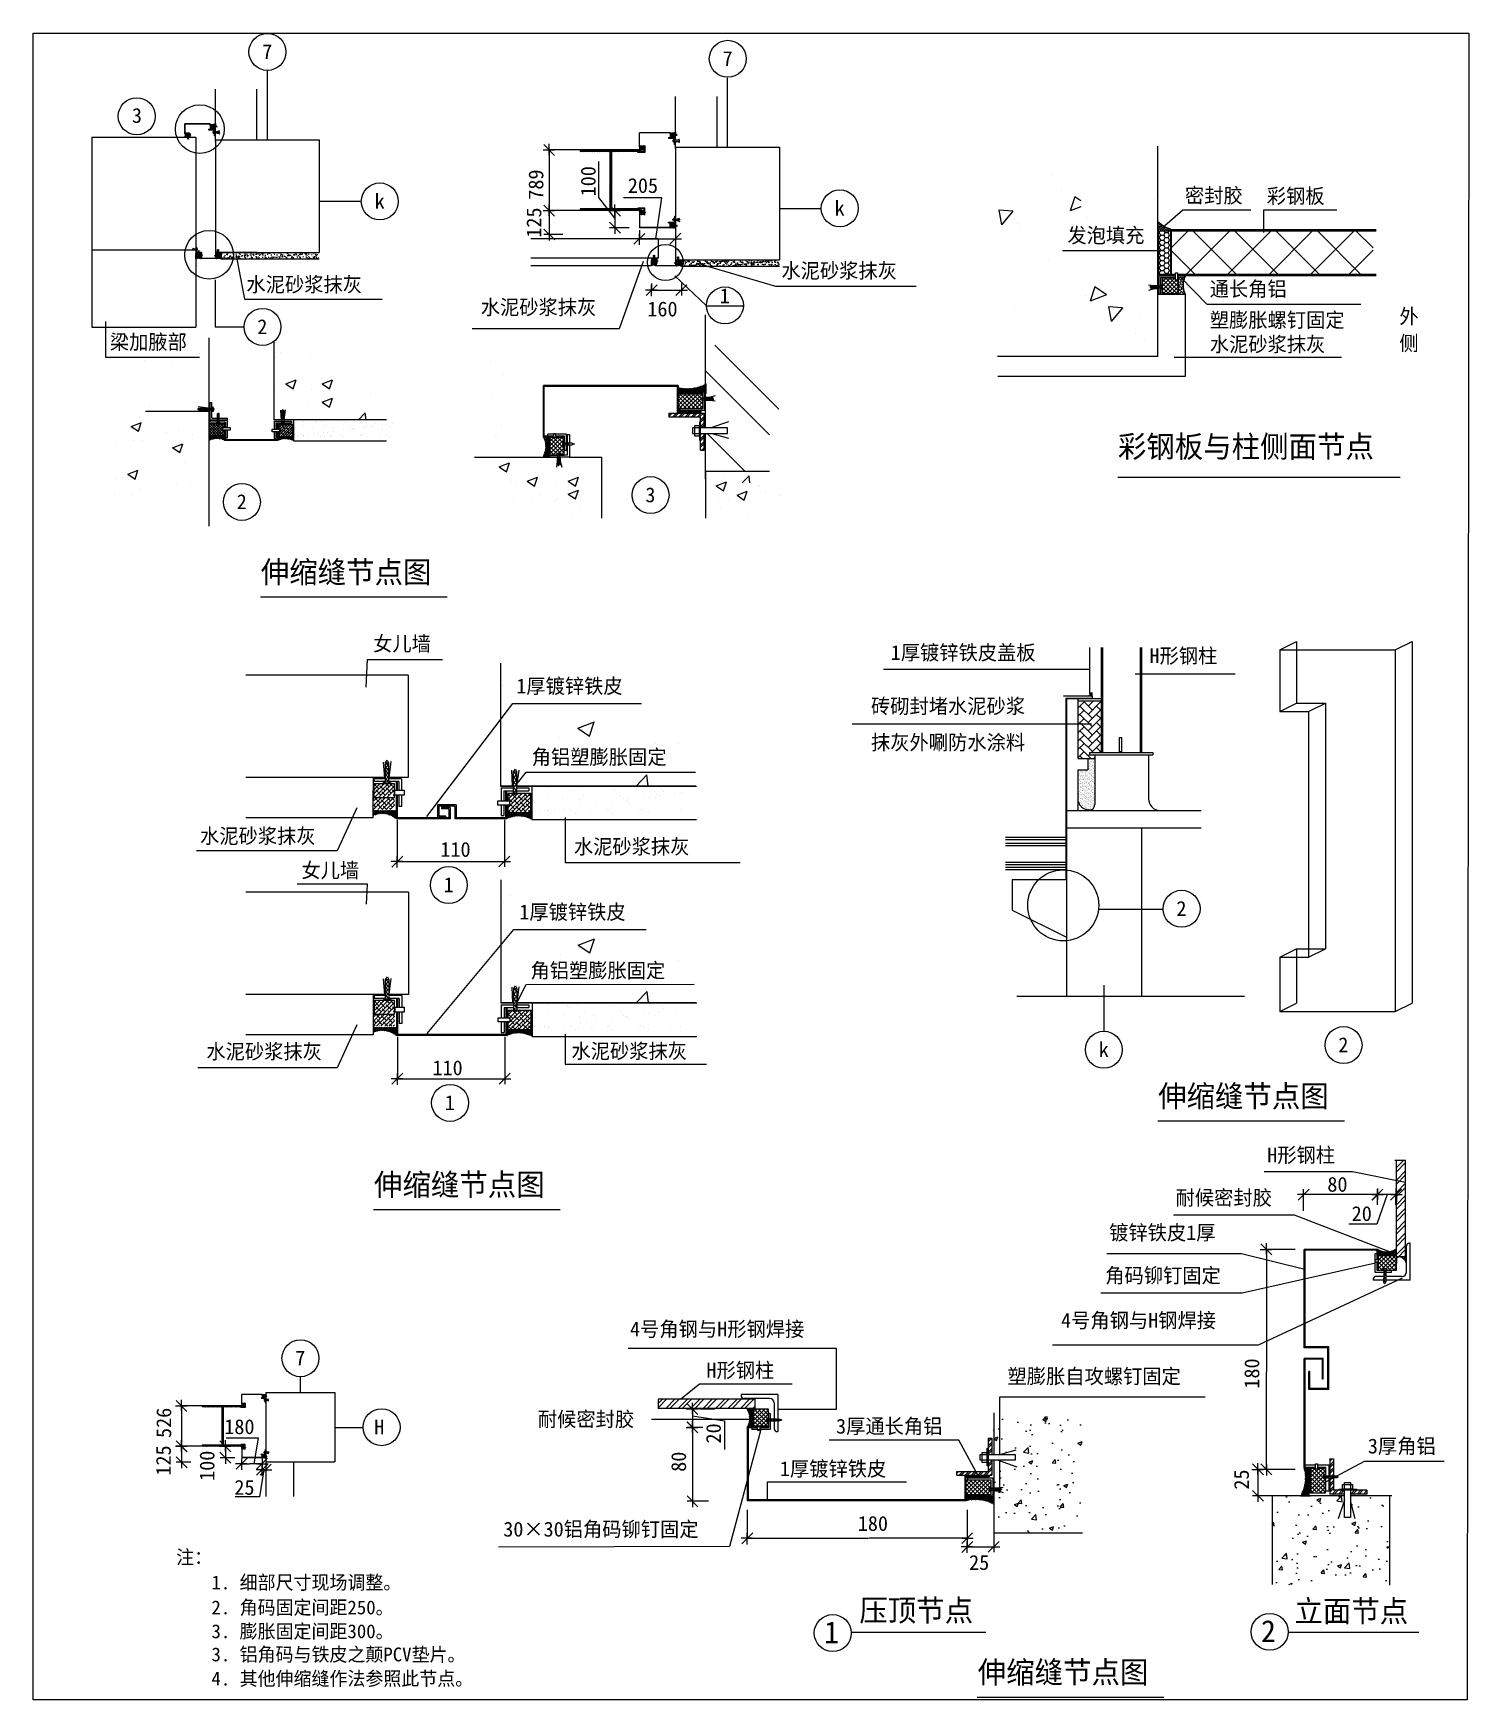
# Model space of a CAD drawing. Header units: metres. Extents: x 668 to 19365, y -2607 to 19100.
import ezdxf

# ---------------------------------------------------------------- set-up
doc = ezdxf.new("R2010")
doc.units = ezdxf.units.M
doc.layers.add('Layer3', color=252, linetype='Continuous')
doc.layers.add('层60', color=4, linetype='Continuous')

msp = doc.modelspace()

# ---------------------------------------------------------------- texts
for s, rotation, p in [('7', 360, (3649.39, 18764.64)), ('3', 360, (1951.81, 17933.78)), ('789', 90, (7311.38, 16932.82)), ('100', 90, (7992.36, 16976.49)), ('125', 90, (7284.74, 16437.97)), ('水泥砂浆抹灰', 360, (2839.18, 8547.56)), ('水泥砂浆抹灰', 360, (7709.49, 8409.02)), ('水泥砂浆抹灰', 360, (2921.88, 5740.29)), ('水泥砂浆抹灰', 360, (7677.88, 5746)), ('4号角钢与H形钢焊接', 360, (8440.7, 2125.45)), ('H形钢柱', 360, (9435.06, 1589.09)), ('180', 90, (16636.73, 1445)), ('塑膨胀自攻螺钉固定', 360, (13357.84, 1509.83)), ('526', 90, (2463.57, 802.18)), ('耐候密封胶', 360, (7239.84, 951)), ('20', 90, (9624.45, 730.34)), ('3厚通长角铝', 360, (11124.36, 859.24)), ('125', 90, (2458.95, 312.04)), ('100', 90, (3026.95, 243.53)), ('80', 90, (9170.05, 361.81)), ('1厚镀锌铁皮', 360, (10392.6, 304.92)), ('25', 90, (16501.86, 129.44))]:
    msp.add_text(s, height=193, rotation=rotation).set_placement(p)
for s, height, p in [('7', 193, (9646.46, 18675.33)), ('205', 193, (8411.84, 17021.31)), ('k', 193, (5113.49, 16817.79)), ('密封胶', 193, (15669.52, 16891.49)), ('彩钢板', 193, (16735.25, 16884.72)), ('k', 193, (11104.99, 16727.22)), ('发泡填充', 193, (14138.39, 16372.45)), ('水泥砂浆抹灰', 193, (10412.59, 15911.95)), ('水泥砂浆抹灰', 193, (3444.16, 15732.71)), ('通长角铝', 193, (15991.68, 15674.02)), ('水泥砂浆抹灰', 193, (6496.5, 15435.92)), ('1', 193, (9609.25, 15585.05)), ('160', 193, (8666.23, 15413.31)), ('塑膨胀螺钉固定', 193, (15993.13, 15269.44)), ('外', 193, (18462.65, 15317.26)), ('梁加腋部', 193, (1664.25, 14983.58)), ('2', 193, (3585.23, 15182.28)), ('水泥砂浆抹灰', 193, (15993.13, 14953.16)), ('侧', 193, (18462.65, 14967.57)), ('2', 193, (3317.13, 12902.54)), ('3', 193, (8640.42, 12992.08)), ('女儿墙', 193, (5093.92, 11053.77)), ('1厚镀锌铁皮盖板', 193, (11836.38, 10937.48)), ('H形钢柱', 193, (15206.86, 10895.71)), ('1厚镀锌铁皮', 193, (6958.53, 10501.43)), ('砖砌封堵水泥砂浆', 193, (11579.87, 10239.6)), ('抹灰外唰防水涂料', 193, (11579.87, 9767.01)), ('角铝塑膨胀固定', 193, (7160.6, 9576.94)), ('110', 193, (5970.14, 8372.94)), ('女儿墙', 193, (4160.09, 8100.69)), ('1', 193, (6012.51, 7912.4)), ('1厚镀锌铁皮', 193, (6997.97, 7558.03)), ('2', 193, (15558.06, 7603.42)), ('角铝塑膨胀固定', 193, (7143.75, 6796.17)), ('k', 193, (14545.25, 5767.19)), ('2', 193, (17667.59, 5828.03)), ('110', 193, (5867.13, 5528)), ('1', 193, (6028.71, 5073.63)), ('H形钢柱', 193, (16741.12, 4391.67)), ('80', 193, (17524.14, 4010.51)), ('耐候密封胶', 193, (15547.51, 3836.23)), ('20', 193, (17840.81, 3628.71)), ('镀锌铁皮1厚', 193, (14681.65, 3381.58)), ('角码铆钉固定', 193, (14630.91, 2823)), ('4号角钢与H钢焊接', 193, (14055.17, 2238.53)), ('7', 193, (4079.67, 1746.99)), ('180', 193, (3155.43, 852.8)), ('H', 193, (5109.3, 849.11)), ('3厚角铝', 193, (18051.78, 601.12)), ('25', 193, (3286.82, 62.76)), ('180', 193, (11407.42, -407.36)), ('30×30铝角码铆钉固定', 193, (6789.35, -482.12)), ('注：', 180, (2528.77, -839.19)), ('25', 193, (12857.5, -915.92)), ('1. 细部尺寸现场调整。', 180, (2988.24, -1169.66)), ('2. 角码固定间距250。', 180, (2988.24, -1494.85)), ('3. 膨胀固定间距300。', 180, (2988.24, -1805.62)), ('3. 铝角码与铁皮之颠PCV垫片。', 180, (2988.24, -2107.22)), ('4. 其他伸缩缝作法参照此节点。', 180, (2988.24, -2421.76))]:
    msp.add_text(s, height=height).set_placement(p)
at = {"layer": '层60'}
for s, p in [('彩钢板与柱侧面节点', (14795.77, 13575.09)), ('伸缩缝节点图', (3631.54, 11939.1)), ('伸缩缝节点图', (15319.78, 5112.68)), ('伸缩缝节点图', (5105.97, 3960.63)), ('压顶节点', (11427.76, -1585.57)), ('立面节点', (17095.2, -1595.26)), ('1', (10968.58, -1872.07)), ('2', (16659.93, -1856.07)), ('伸缩缝节点图', (12969.89, -2391.63))]:
    msp.add_text(s, height=285, dxfattribs=at).set_placement(p)

# ---------------------------------------------------------------- blocks, each defined once
blk = doc.blocks.new('_ArchTick')
at = {"lineweight": 9}
for p, q in [((-26.88, 0), (31.58, 0)), ((0, 32.02), (0, -27.8))]:
    blk.add_line(p, q, dxfattribs=at)
at = {"color": 0, "linetype": 'ByBlock'}
blk.add_lwpolyline([(-28.7, -28.41), (28.36, 28.6)], dxfattribs=at)

# ---------------------------------------------------------------- hatches: boundary and pattern name
at = {"layer": 'Layer3'}
h = msp.add_hatch(dxfattribs=at)
h.set_pattern_fill('ANSI32', scale=1.13)
h.paths.add_polyline_path([(3035.75, 17763.03), (3026.73, 17763.03), (3026.73, 17803.01), (3035.75, 17803.01)])
h.paths.add_polyline_path([(3035.75, 17817.04), (3026.73, 17817.04), (3026.73, 17844.23), (2950.03, 17844.23), (2950.03, 17853.25), (3035.75, 17853.25)])
h = msp.add_hatch(dxfattribs=at)
h.set_pattern_fill('ANSI36', scale=0.23)
h.paths.add_polyline_path([(3033.5, 17900.7), (2972.59, 17900.7), (2972.59, 17915.82, 0.19), (3040.26, 17924.5), (3040.26, 17900.7), (3038.01, 17900.7), (3038.01, 17905.14), (3033.5, 17905.14)])
h = msp.add_hatch(dxfattribs=at)
h.set_pattern_fill('ANSI37', scale=2.26)
h.paths.add_polyline_path([(3033.5, 17864.53), (2976.25, 17864.53), (2976.25, 17857.77), (2972.59, 17857.77), (2972.59, 17900.7), (3033.5, 17900.7), (3033.5, 17890.24), (3032.15, 17890.24), (3032.15, 17893.19, 0.47), (3032.15, 17882.39), (3032.15, 17885.47), (3033.5, 17885.47), (3033.5, 17884.65)])
h = msp.add_hatch(dxfattribs=at)
h.set_pattern_fill('ANSI36', scale=0.23)
h.paths.add_polyline_path([(9026.18, 17790.19), (8965.28, 17790.19), (8965.28, 17805.31, 0.19), (9032.95, 17813.99), (9032.95, 17790.19), (9030.7, 17790.19), (9030.7, 17794.62), (9026.18, 17794.62)])
h = msp.add_hatch(dxfattribs=at)
h.set_pattern_fill('ANSI36', scale=0.23)
h.paths.add_polyline_path([(2657.97, 17794.44), (2643.34, 17794.44, -0.25), (2642.12, 17745.58), (2655.52, 17745.58), (2655.52, 17750.34), (2657.97, 17750.34)])
h = msp.add_hatch(dxfattribs=at)
h.set_pattern_fill('ANSI36', scale=0.23)
h.paths.add_polyline_path([(8577.63, 17580.26), (8561.83, 17580.16, 0.28), (8563.33, 17624.85), (8577.63, 17624.85)])
h = msp.add_hatch(dxfattribs=at)
h.set_pattern_fill('ANSI37', scale=2.26)
h.paths.add_polyline_path([(8614.5, 17580.91), (8578.16, 17580.91), (8578.16, 17623.7), (8589.38, 17623.7, 0.15), (8592.64, 17623.7), (8614.5, 17623.7), (8614.5, 17610.44), (8612.81, 17610.44), (8612.81, 17613.39, 0.47), (8612.81, 17602.6), (8612.81, 17605.68), (8614.5, 17605.68)])
h = msp.add_hatch(dxfattribs=at)
h.set_pattern_fill('ANSI32', scale=1.13)
h.paths.add_polyline_path([(9028.44, 17652.51), (9019.42, 17652.51), (9019.42, 17692.5), (9028.44, 17692.5)])
h.paths.add_polyline_path([(9028.44, 17706.52), (9019.42, 17706.52), (9019.42, 17733.72), (8942.72, 17733.72), (8942.72, 17742.74), (9028.44, 17742.74)])
h = msp.add_hatch(dxfattribs=at)
h.set_pattern_fill('ANSI37', scale=2.26)
h.paths.add_polyline_path([(9026.18, 17754.02), (8968.94, 17754.02), (8968.94, 17747.25), (8965.28, 17747.25), (8965.28, 17790.19), (9026.18, 17790.19), (9026.18, 17779.72), (9024.84, 17779.72), (9024.84, 17782.68, 0.47), (9024.84, 17771.88), (9024.84, 17774.96), (9026.18, 17774.96), (9026.18, 17774.14)])
h = msp.add_hatch(dxfattribs=at)
h.set_pattern_fill('ANSI32', scale=2.26)
h.paths.add_polyline_path([(8175.78, 17559.12), (8175.78, 16814.73), (7792.31, 16814.73), (7792.31, 16792.18), (8581.81, 16792.18), (8581.81, 16814.73), (8198.34, 16814.73), (8198.34, 17559.12), (8581.81, 17559.12), (8581.81, 17581.68), (7792.31, 17581.68), (7792.31, 17559.12)])
h = msp.add_hatch(dxfattribs=at)
h.set_pattern_fill('ANSI36', scale=0.23)
h.paths.add_polyline_path([(8577.63, 16792.07), (8561.83, 16792.18, -0.28), (8563.33, 16747.48), (8577.63, 16747.48)])
h = msp.add_hatch(dxfattribs=at)
h.set_pattern_fill('ANSI37', scale=2.26)
h.paths.add_polyline_path([(8614.5, 16791.42), (8578.16, 16791.42), (8578.16, 16748.64), (8589.38, 16748.64, -0.15), (8592.64, 16748.64), (8614.5, 16748.64), (8614.5, 16761.9), (8612.81, 16761.9), (8612.81, 16758.94, -0.47), (8612.81, 16769.74), (8612.81, 16766.66), (8614.5, 16766.66)])
h = msp.add_hatch(dxfattribs=at)
h.set_pattern_fill('ANSI32', scale=1.13)
h.paths.add_polyline_path([(9028.44, 16719.82), (9019.42, 16719.82), (9019.42, 16679.84), (9028.44, 16679.84)])
h.paths.add_polyline_path([(9028.44, 16665.81), (9019.42, 16665.81), (9019.42, 16638.62), (8942.72, 16638.62), (8942.72, 16629.59), (9028.44, 16629.59)])
h = msp.add_hatch(dxfattribs=at)
h.set_pattern_fill('ANSI37', scale=2.26)
h.paths.add_polyline_path([(9026.18, 16618.32), (8968.94, 16618.32), (8968.94, 16625.08), (8965.28, 16625.08), (8965.28, 16582.15), (9026.18, 16582.15), (9026.18, 16592.61), (9024.84, 16592.61), (9024.84, 16589.66, -0.47), (9024.84, 16600.45), (9024.84, 16597.37), (9026.18, 16597.37), (9026.18, 16598.2)])
h = msp.add_hatch(dxfattribs=at)
h.set_pattern_fill('ANSI36', scale=0.23)
h.paths.add_polyline_path([(9026.18, 16582.15), (8965.28, 16582.15), (8965.28, 16567.02, -0.19), (9032.95, 16558.35), (9032.95, 16582.15), (9030.7, 16582.15), (9030.7, 16577.71), (9026.18, 16577.71)])
h = msp.add_hatch(dxfattribs=at)
h.set_pattern_fill('ANSI36', scale=6.02)
h.paths.add_polyline_path([(15316.94, 16650.23), (15316.94, 16527.9), (15490.67, 16527.9), (15490.67, 16546.89, -0.1)])
h = msp.add_hatch(dxfattribs=at)
h.set_pattern_fill('HONEY', scale=12.03)
h.paths.add_polyline_path([(15482.15, 16527.9), (15325.07, 16527.9), (15325.07, 15957.94), (15482.15, 15957.94)])
h = msp.add_hatch(dxfattribs=at)
h.set_pattern_fill('ANSI36', scale=0.23)
h.paths.add_polyline_path([(2845.87, 16184.11), (2785.17, 16184.11), (2785.17, 16164.09, -0.28), (2845.87, 16164.97)])
h = msp.add_hatch(dxfattribs=at)
h.set_pattern_fill('ANSI37', scale=2.26)
h.paths.add_polyline_path([(2845.36, 16205.34), (2839.75, 16205.34), (2839.75, 16215.2), (2845.36, 16215.2), (2845.36, 16230.49), (2786.2, 16230.49), (2786.2, 16184.11), (2845.36, 16184.11)])
h = msp.add_hatch(dxfattribs=at)
h.set_pattern_fill('ANSI36', scale=0.23)
h.paths.add_polyline_path([(3053.77, 16180.02), (3053.77, 16164.97, -0.25), (3115.82, 16162.87), (3115.82, 16180.02)])
h = msp.add_hatch(dxfattribs=at)
h.set_pattern_fill('ANSI38', scale=2.26)
h.paths.add_polyline_path([(3113.18, 16180.02), (3113.18, 16226.58), (3083.7, 16226.58), (3075.16, 16223.26), (3065.44, 16226.58), (3056.79, 16226.58), (3056.79, 16208.33), (3061, 16208.33), (3061, 16198.47), (3056.79, 16198.47), (3056.79, 16180.02)])
h = msp.add_hatch(dxfattribs=at)
h.set_pattern_fill('AR-SAND', scale=1.13)
h.paths.add_polyline_path([(4392.67, 16244.89), (3115.82, 16244.89), (3115.82, 16162.87), (4392.67, 16162.87)])
h = msp.add_hatch(dxfattribs=at)
h.set_pattern_fill('ANSI36', scale=0.23)
h.paths.add_polyline_path([(8778.03, 16070.12), (8778.03, 16090.55), (8774.79, 16090.55), (8774.79, 16090.73), (8722.03, 16090.73), (8722.03, 16078.89, -0.29)])
h = msp.add_hatch(dxfattribs=at)
h.set_pattern_fill('ANSI38', scale=2.26)
h.paths.add_polyline_path([(8773.47, 16093.53), (8773.47, 16121.78), (8758.76, 16121.78), (8755.36, 16119.58), (8752.22, 16121.78), (8723.23, 16121.78), (8723.23, 16093.53)])
h = msp.add_hatch(dxfattribs=at)
h.set_pattern_fill('ANSI36', scale=0.23)
h.paths.add_polyline_path([(9047.49, 16085.64), (9047.49, 16070.59, -0.25), (9109.54, 16068.48), (9109.54, 16085.64)])
h = msp.add_hatch(dxfattribs=at)
h.set_pattern_fill('ANSI38', scale=2.26)
h.paths.add_polyline_path([(9106.9, 16085.64), (9106.9, 16132.19), (9077.42, 16132.19), (9068.88, 16128.87), (9059.15, 16132.19), (9050.5, 16132.19), (9050.5, 16113.94), (9054.71, 16113.94), (9054.71, 16104.09), (9050.5, 16104.09), (9050.5, 16085.64)])
h = msp.add_hatch(dxfattribs=at)
h.set_pattern_fill('AR-SAND', scale=1.13)
h.paths.add_polyline_path([(10386.38, 16150.51), (9109.54, 16150.51), (9109.54, 16068.48), (10386.38, 16068.48)])
h = msp.add_hatch(dxfattribs=at)
h.set_pattern_fill('ANSI37', scale=12.03)
h.paths.add_polyline_path([(15581.89, 15914.33), (15573.74, 15914.33), (15573.74, 15904), (15548.17, 15904), (15548.17, 15914.33), (15377.98, 15914.33), (15377.98, 15708.24), (15581.89, 15708.24)])
h = msp.add_hatch(dxfattribs=at)
h.set_pattern_fill('ANSI36', scale=1.2)
h.paths.add_polyline_path([(9392.93, 14406.34), (9068.1, 14406.34), (9068.1, 14487, 0.19), (9429.02, 14533.27), (9429.02, 14406.34), (9416.99, 14406.34), (9416.99, 14430), (9392.93, 14430)])
h = msp.add_hatch(dxfattribs=at)
h.set_pattern_fill('ANSI37', scale=12.03)
h.paths.add_polyline_path([(9392.93, 14213.45), (9087.64, 14213.45), (9087.64, 14177.36), (9068.1, 14177.36), (9068.1, 14406.34), (9392.93, 14406.34), (9392.93, 14350.54), (9385.76, 14350.54), (9385.76, 14366.3, 0.47), (9385.76, 14308.71), (9385.76, 14325.14), (9392.93, 14325.14), (9392.93, 14320.73)])
h = msp.add_hatch(dxfattribs=at)
h.set_pattern_fill('ANSI32', scale=6.02)
h.paths.add_polyline_path([(9404.96, 13672.08), (9356.83, 13672.08), (9356.83, 13885.35), (9404.96, 13885.35)])
h.paths.add_polyline_path([(9404.96, 13960.13), (9356.83, 13960.13), (9356.83, 14105.18), (8947.8, 14105.18), (8947.8, 14153.3), (9404.96, 14153.3)])
h = msp.add_hatch(dxfattribs=at)
h.set_pattern_fill('ANSI37', scale=7.52)
h.paths.add_polyline_path([(3156.22, 13932.64), (3137.52, 13932.64), (3137.52, 13965.48), (3156.22, 13965.48), (3156.22, 14016.46), (2959.01, 14016.46), (2959.01, 13861.85), (3156.22, 13861.85)])
h = msp.add_hatch(dxfattribs=at)
h.set_pattern_fill('ANSI38', scale=7.52)
h.paths.add_polyline_path([(4048.94, 13848.24), (4048.94, 14003.42), (3950.69, 14003.42), (3922.22, 13992.36), (3889.8, 14003.42), (3860.97, 14003.42), (3860.97, 13942.58), (3875, 13942.58), (3875, 13909.74), (3860.97, 13909.74), (3860.97, 13848.24)])
h = msp.add_hatch(dxfattribs=at)
h.set_pattern_fill('ANSI36', scale=0.75)
h.paths.add_polyline_path([(3157.92, 13861.85), (2955.57, 13861.85), (2955.57, 13795.12, -0.28), (3157.92, 13798.07)])
h = msp.add_hatch(dxfattribs=at)
h.set_pattern_fill('ANSI36', scale=0.75)
h.paths.add_polyline_path([(3850.91, 13848.24), (3850.91, 13798.07, -0.25), (4057.75, 13791.06), (4057.75, 13848.24)])
h = msp.add_hatch(dxfattribs=at)
h.set_pattern_fill('ANSI36', scale=1.2)
h.paths.add_polyline_path([(7390.1, 13840.62), (7312.12, 13840.62, -0.25), (7305.59, 13580.03), (7377.03, 13580.03), (7377.03, 13605.41), (7390.1, 13605.41)])
h = msp.add_hatch(dxfattribs=at)
h.set_pattern_fill('ANSI36', scale=0.75)
h.paths.add_polyline_path([(14462.13, 10509.16), (14426.04, 10509.16), (14433.56, 10492.41), (14422.16, 10473.07), (14462.13, 10473.07)])
h = msp.add_hatch(dxfattribs=at)
h.set_pattern_fill('AR-SAND', scale=0.75)
h.paths.add_polyline_path([(14493.63, 9654.86), (14403.44, 9654.86), (14403.44, 9504.48), (14275.66, 9504.48), (14275.66, 9100.27, 0.4), (14454.96, 8987.62, 0.27), (14493.63, 9053.34)])
h = msp.add_hatch(dxfattribs=at)
h.set_pattern_fill('ANSI38', scale=12.03)
h.paths.add_polyline_path([(5371.4, 8991.39), (5371.4, 9142.04), (5292.94, 9142.04), (5274.8, 9130.32), (5258.04, 9142.04), (5103.43, 9142.04), (5103.43, 8991.39)])
h = msp.add_hatch(dxfattribs=at)
h.set_pattern_fill('ANSI38', scale=12.03)
h.paths.add_polyline_path([(7149.66, 8949.3), (7149.66, 9197.58), (6992.46, 9197.58), (6946.91, 9179.89), (6895.04, 9197.58), (6848.9, 9197.58), (6848.9, 9100.25), (6871.35, 9100.25), (6871.35, 9047.7), (6848.9, 9047.7), (6848.9, 8949.3)])
h = msp.add_hatch(dxfattribs=at)
h.set_pattern_fill('ANSI36', scale=1.2)
h.paths.add_polyline_path([(5395.73, 8866.54), (5395.73, 8975.52), (5378.42, 8975.52), (5378.42, 8976.45), (5097.03, 8976.45), (5097.03, 8913.3, -0.29)])
h = msp.add_hatch(dxfattribs=at)
h.set_pattern_fill('ANSI36', scale=1.2)
h.paths.add_polyline_path([(6832.8, 8949.3), (6832.8, 8869.03, -0.25), (7163.75, 8857.81), (7163.75, 8949.3)])
h = msp.add_hatch(dxfattribs=at)
h.set_pattern_fill('ANSI38', scale=12.03)
h.paths.add_polyline_path([(5373.76, 6166.63), (5373.76, 6317.28), (5295.3, 6317.28), (5277.16, 6305.56), (5260.39, 6317.28), (5105.79, 6317.28), (5105.79, 6166.63)])
h = msp.add_hatch(dxfattribs=at)
h.set_pattern_fill('ANSI38', scale=12.03)
h.paths.add_polyline_path([(7152.01, 6124.54), (7152.01, 6372.83), (6994.82, 6372.83), (6949.27, 6355.14), (6897.39, 6372.83), (6851.25, 6372.83), (6851.25, 6275.49), (6873.7, 6275.49), (6873.7, 6222.95), (6851.25, 6222.95), (6851.25, 6124.54)])
h = msp.add_hatch(dxfattribs=at)
h.set_pattern_fill('ANSI36', scale=1.2)
h.paths.add_polyline_path([(5398.08, 6041.78), (5398.08, 6150.76), (5380.78, 6150.76), (5380.78, 6151.69), (5099.39, 6151.69), (5099.39, 6088.55, -0.29)])
h = msp.add_hatch(dxfattribs=at)
h.set_pattern_fill('ANSI36', scale=1.2)
h.paths.add_polyline_path([(6835.16, 6124.54), (6835.16, 6044.27, -0.25), (7166.1, 6033.06), (7166.1, 6124.54)])
h = msp.add_hatch(dxfattribs=at)
h.set_pattern_fill('ANSI32', scale=12.03)
h.paths.add_polyline_path([(18423.19, 3150.73), (18543.5, 3150.73), (18543.5, 4418.93), (18423.19, 4418.93)])
h = msp.add_hatch(dxfattribs=at)
h.set_pattern_fill('ANSI36', scale=1.2)
h.paths.add_polyline_path([(18422.64, 3182.51), (18423.19, 3266.8, -0.28), (18184.82, 3258.78), (18184.82, 3182.51)])
h = msp.add_hatch(dxfattribs=at)
h.set_pattern_fill('ANSI37', scale=12.03)
h.paths.add_polyline_path([(18419.17, 2985.85), (18419.17, 3179.69), (18191, 3179.69), (18191, 3119.85, -0.15), (18191, 3102.46), (18191, 2985.85), (18261.7, 2985.85), (18261.7, 2994.9), (18245.94, 2994.9, -0.47), (18303.53, 2994.9), (18287.1, 2994.9), (18287.1, 2985.85)])
h = msp.add_hatch(dxfattribs=at)
h.set_pattern_fill('ANGLE', scale=1.5)
h.paths.add_polyline_path([(18555.47, 3076.78), (18555.47, 3160.46), (18460.75, 3160.46, -0.32)])
h = msp.add_hatch(dxfattribs=at)
h.set_pattern_fill('ANSI32', scale=0.75)
h.paths.add_polyline_path([(3692.28, 1266.87), (3686.27, 1266.87), (3686.27, 1293.52), (3692.28, 1293.52)])
h.paths.add_polyline_path([(3692.28, 1302.87), (3686.27, 1302.87), (3686.27, 1321), (3635.14, 1321), (3635.14, 1327.02), (3692.28, 1327.02)])
h = msp.add_hatch(dxfattribs=at)
h.set_pattern_fill('ANSI36', scale=0.15)
h.paths.add_polyline_path([(3690.78, 1358.65), (3650.18, 1358.65), (3650.18, 1368.73, 0.19), (3695.29, 1374.51), (3695.29, 1358.65), (3693.79, 1358.65), (3693.79, 1361.61), (3690.78, 1361.61)])
h = msp.add_hatch(dxfattribs=at)
h.set_pattern_fill('ANSI37', scale=1.5)
h.paths.add_polyline_path([(3690.78, 1334.54), (3652.62, 1334.54), (3652.62, 1330.03), (3650.18, 1330.03), (3650.18, 1358.65), (3690.78, 1358.65), (3690.78, 1351.67), (3689.88, 1351.67), (3689.88, 1353.64, 0.47), (3689.88, 1346.44), (3689.88, 1348.5), (3690.78, 1348.5), (3690.78, 1347.95)])
h = msp.add_hatch(dxfattribs=at)
h.set_pattern_fill('ANSI32', scale=1.5)
h.paths.add_polyline_path([(3123.84, 1205.99), (3123.84, 709.73), (2868.19, 709.73), (2868.19, 694.69), (3394.53, 694.69), (3394.53, 709.73), (3138.88, 709.73), (3138.88, 1205.99), (3394.53, 1205.99), (3394.53, 1221.03), (2868.19, 1221.03), (2868.19, 1205.99)])
h = msp.add_hatch(dxfattribs=at)
h.set_pattern_fill('ANSI36', scale=0.15)
h.paths.add_polyline_path([(3391.74, 1218.7), (3381.21, 1218.63, 0.28), (3382.21, 1248.43), (3391.74, 1248.43)])
h = msp.add_hatch(dxfattribs=at)
h.set_pattern_fill('ANSI37', scale=1.5)
h.paths.add_polyline_path([(3416.33, 1219.13), (3392.1, 1219.13), (3392.1, 1247.65), (3399.58, 1247.65, 0.15), (3401.75, 1247.65), (3416.33, 1247.65), (3416.33, 1238.82), (3415.19, 1238.82), (3415.19, 1240.79, 0.47), (3415.19, 1233.59), (3415.19, 1235.64), (3416.33, 1235.64)])
h = msp.add_hatch(dxfattribs=at)
h.set_pattern_fill('ANSI36', scale=1.2)
h.paths.add_polyline_path([(10044.05, 1185.81), (9959.76, 1186.36, -0.28), (9967.77, 947.99), (10044.05, 947.99)])
h = msp.add_hatch(dxfattribs=at)
h.set_pattern_fill('ANSI37', scale=12.03)
h.paths.add_polyline_path([(10240.7, 1182.34), (10046.87, 1182.34), (10046.87, 954.16), (10106.71, 954.16, -0.15), (10124.1, 954.16), (10240.7, 954.16), (10240.7, 1024.87), (10231.66, 1024.87), (10231.66, 1009.11, -0.47), (10231.66, 1066.69), (10231.66, 1050.27), (10240.7, 1050.27)])
h = msp.add_hatch(dxfattribs=at)
h.set_pattern_fill('AR-CONC', scale=3.01)
h.paths.add_polyline_path([(14334.52, 1081.61), (13178.32, 1081.61), (13178.32, 587.21), (13459.2, 587.21), (13459.2, 512.42), (13178.32, 512.42), (13178.32, 147.42), (13249.84, 147.42), (13249.56, 146.97), (13283.58, 137.33), (13248, 122.02), (13178.32, 122.02), (13178.32, -431.3), (14334.52, -431.3)])
h = msp.add_hatch(dxfattribs=at)
h.set_pattern_fill('ANSI36', scale=0.15)
h.paths.add_polyline_path([(3391.74, 694.62), (3381.21, 694.69, -0.28), (3382.21, 664.9), (3391.74, 664.9)])
h = msp.add_hatch(dxfattribs=at)
h.set_pattern_fill('ANSI37', scale=1.5)
h.paths.add_polyline_path([(3416.33, 694.19), (3392.1, 694.19), (3392.1, 665.67), (3399.58, 665.67, -0.15), (3401.75, 665.67), (3416.33, 665.67), (3416.33, 674.51), (3415.19, 674.51), (3415.19, 672.54, -0.47), (3415.19, 679.73), (3415.19, 677.68), (3416.33, 677.68)])
h = msp.add_hatch(dxfattribs=at)
h.set_pattern_fill('ANSI32', scale=6.02)
h.paths.add_polyline_path([(13106.14, 587.21), (13154.26, 587.21), (13154.26, 800.47), (13106.14, 800.47)])
h.paths.add_polyline_path([(13154.26, 512.42), (13106.14, 512.42), (13106.14, 367.38), (12697.1, 367.38), (12697.1, 319.25), (13154.26, 319.25)])
h = msp.add_hatch(dxfattribs=at)
h.set_pattern_fill('ANSI32', scale=0.75)
h.paths.add_polyline_path([(3692.28, 646.46), (3686.27, 646.46), (3686.27, 619.8), (3692.28, 619.8)])
h.paths.add_polyline_path([(3692.28, 610.45), (3686.27, 610.45), (3686.27, 592.32), (3635.14, 592.32), (3635.14, 586.3), (3692.28, 586.3)])
h = msp.add_hatch(dxfattribs=at)
h.set_pattern_fill('ANSI37', scale=1.5)
h.paths.add_polyline_path([(3690.78, 578.78), (3652.62, 578.78), (3652.62, 583.3), (3650.18, 583.3), (3650.18, 554.67), (3690.78, 554.67), (3690.78, 561.65), (3689.88, 561.65), (3689.88, 559.68, -0.47), (3689.88, 566.88), (3689.88, 564.82), (3690.78, 564.82), (3690.78, 565.37)])
h = msp.add_hatch(dxfattribs=at)
h.set_pattern_fill('ANSI36', scale=0.15)
h.paths.add_polyline_path([(3690.78, 554.67), (3650.18, 554.67), (3650.18, 544.59, -0.19), (3695.29, 538.81), (3695.29, 554.67), (3693.79, 554.67), (3693.79, 551.72), (3690.78, 551.72)])
h = msp.add_hatch(dxfattribs=at)
h.set_pattern_fill('ANSI32', scale=6.02)
h.paths.add_polyline_path([(17824.04, 120.42), (17824.04, 72.3), (18037.3, 72.3), (18037.3, 120.42)])
h.paths.add_polyline_path([(17749.25, 72.3), (17749.25, 120.42), (17604.21, 120.42), (17604.21, 529.45), (17556.08, 529.45), (17556.08, 72.3)])
h = msp.add_hatch(dxfattribs=at)
h.set_pattern_fill('ANSI37', scale=12.03)
h.paths.add_polyline_path([(13142.23, 259.1), (12836.94, 259.1), (12836.94, 295.19), (12817.41, 295.19), (12817.41, 66.21), (13142.23, 66.21), (13142.23, 122.02), (13135.07, 122.02), (13135.07, 106.26, -0.47), (13135.07, 163.84), (13135.07, 147.42), (13142.23, 147.42), (13142.23, 151.82)])
h = msp.add_hatch(dxfattribs=at)
h.set_pattern_fill('ANSI36', scale=1.2)
h.paths.add_polyline_path([(17303.04, 409.15), (17222.38, 409.15, -0.19), (17176.12, 48.23), (17303.04, 48.23), (17303.04, 60.27), (17279.38, 60.27), (17279.38, 84.33), (17303.04, 84.33)])
h = msp.add_hatch(dxfattribs=at)
h.set_pattern_fill('ANSI36', scale=1.2)
h.paths.add_polyline_path([(12817.41, 66.21), (12817.41, -14.45, -0.19), (13178.32, -60.71), (13178.32, 66.21), (13166.29, 66.21), (13166.29, 42.55), (13142.23, 42.55), (13142.23, 66.21)])
h = msp.add_hatch(dxfattribs=at)
h.set_pattern_fill('AR-CONC', scale=3.01)
h.paths.add_polyline_path([(18318.44, -1107.96), (18318.44, 48.23), (17824.04, 48.23), (17824.04, -232.64), (17749.25, -232.64), (17749.25, 48.23), (17384.25, 48.23), (17384.25, -23.29), (17383.8, -23.01), (17374.16, -57.03), (17358.85, -21.45), (17358.85, 48.23), (16805.53, 48.23), (16805.53, -1107.96)])

# ---------------------------------------------------------------- linework, layer by layer
for p, q in [((3039.23, 17890.24), (3039.23, 18373.1)), ((3580.61, 17711.11), (3580.61, 18373.1)), ((9032.95, 17779.72), (9032.95, 18278.71)), ((9574.32, 17616.72), (9574.32, 18278.71)), ((3039.23, 17817.04), (3039.23, 17885.47)), ((3039.23, 17692.37), (3039.23, 17803.01)), ((1431.74, 17745.58), (1431.74, 15271.31)), ((1431.74, 17745.58), (2678.19, 17745.58)), ((2682.95, 17745.58), (2785.17, 17745.58)), ((2785.17, 17745.58), (2785.17, 16290.3)), ((3039.23, 17711.11), (3039.23, 16244.89)), ((3039.23, 17711.11), (4392.67, 17711.11)), ((4392.67, 17711.11), (4392.67, 16244.89)), ((9032.95, 17706.52), (9032.95, 17774.96)), ((9032.95, 17597.98), (9032.95, 17692.5)), ((9032.95, 17616.72), (9032.95, 16679.84)), ((9032.95, 17616.72), (10386.38, 17616.72)), ((10386.38, 17616.72), (10386.38, 16150.51)), ((15316.94, 15807.65), (15316.94, 17630.32)), ((8562.77, 17581.68), (7792.31, 17581.68)), ((7792.31, 17581.68), (7792.31, 17559.12)), ((8175.78, 17559.12), (7792.31, 17559.12)), ((8034.68, 16961.4), (8034.68, 17429.15)), ((8175.78, 17559.12), (8175.78, 16814.73)), ((8582.31, 17559.12), (8198.34, 17559.12)), ((8198.34, 17559.12), (8198.34, 16814.73)), ((8582.31, 17559.12), (8582.31, 17580.91)), ((8244.24, 16693.5), (8034.68, 16961.4)), ((8854.24, 16959.03), (8356.65, 16959.03)), ((8777.37, 16423.79), (8854.24, 16959.03)), ((8175.78, 16814.73), (7792.31, 16814.73)), ((7792.31, 16814.73), (7792.31, 16792.18)), ((8582.31, 16792.18), (7792.31, 16792.18)), ((8582.31, 16814.73), (8198.34, 16814.73)), ((8582.31, 16814.73), (8582.31, 16792.18)), ((9032.95, 16665.81), (9032.95, 16597.37)), ((9032.95, 16592.61), (9032.95, 16150.51)), ((9032.95, 16592.61), (9032.95, 16488.86)), ((15490.67, 16546.89), (15490.67, 15945.36)), ((15490.67, 16546.89), (18158.11, 16546.89)), ((15490.67, 16527.71), (18158.11, 16527.71)), ((2785.17, 16282.9), (2785.17, 15271.31)), ((8807.38, 16421.19), (8807.38, 16171.32)), ((1431.74, 16279.36), (2785.17, 16279.36)), ((3070.86, 16244.89), (3039.23, 16244.89)), ((3039.23, 16244.89), (3070.86, 16244.89)), ((3078.26, 16244.89), (4392.67, 16244.89)), ((3580.61, 16244.89), (3078.26, 16244.89)), ((9032.95, 16150.51), (9064.58, 16150.51)), ((9071.98, 16150.51), (10386.38, 16150.51)), ((15548.17, 15943.4), (15328.97, 15943.4)), ((15328.97, 15943.4), (15328.97, 15807.65)), ((15353.03, 15919.34), (15353.03, 15812.06)), ((15548.17, 15919.34), (15353.03, 15919.34)), ((15490.67, 15964.55), (15548.17, 15964.55)), ((15490.67, 15945.36), (15548.17, 15945.36)), ((15573.74, 15964.55), (18158.11, 15964.55)), ((15573.74, 15945.36), (18158.11, 15945.36)), ((15658.32, 15943.4), (15573.74, 15943.4)), ((15658.32, 15919.34), (15573.74, 15919.34)), ((15658.32, 15943.4), (15658.32, 15919.34)), ((15316.94, 14890.4), (15316.94, 15782.25)), ((15328.97, 15782.25), (15328.97, 15702.79)), ((15353.03, 15782.25), (15353.03, 15702.79)), ((15353.03, 15782.25), (15353.03, 15726.45)), ((9423.53, 14350.54), (9423.53, 15434.49)), ((1431.74, 15271.31), (2785.17, 15271.31)), ((2955.57, 15132.25), (2955.57, 14215.81)), ((3802.46, 15088.17), (3802.46, 14064.47)), ((15316.94, 14890.4), (13226.13, 14890.4)), ((2130.88, 14179.37), (2955.57, 14179.37)), ((2955.57, 14191.15), (2955.57, 12680.67)), ((9423.53, 13960.13), (9423.53, 14325.14)), ((3907.88, 14064.47), (3802.46, 14064.47)), ((5269.5, 14064.47), (3932.54, 14064.47)), ((9423.53, 13296.25), (9423.53, 13885.35)), ((6417.02, 13580.03), (7497.95, 13580.03)), ((7652.79, 13579.64), (7523.35, 13579.64)), ((7652.79, 13580.03), (8068.51, 13580.03)), ((8068.51, 13580.03), (8068.51, 12782.7)), ((9423.53, 13396.19), (10258.6, 13396.19)), ((9423.53, 13396.19), (9423.53, 12782.7)), ((14793.22, 13319.88), (18473.15, 13319.88)), ((3626.16, 11758.84), (6057.46, 11758.84)), ((6755.29, 10897.09), (6755.29, 9295.27)), ((5552.24, 10738.93), (3435.79, 10738.93)), ((5552.24, 10738.93), (5552.24, 9406.27)), ((5255.14, 9406.27), (3435.79, 9406.27)), ((5552.24, 9406.27), (5294.6, 9406.27)), ((6755.29, 9295.27), (6923.96, 9295.27)), ((6923.96, 9295.27), (6755.29, 9295.27)), ((9292.54, 9295.27), (6963.42, 9295.27)), ((6963.42, 9295.27), (9306.88, 9295.27)), ((6757.64, 8072.34), (6757.64, 6470.52)), ((5554.59, 7914.18), (3438.15, 7914.18)), ((5554.59, 7914.18), (5554.59, 6581.51)), ((5257.49, 6581.51), (3438.15, 6581.51)), ((5554.59, 6581.51), (5296.95, 6581.51)), ((6757.64, 6470.52), (6926.32, 6470.52)), ((6926.32, 6470.52), (6757.64, 6470.52)), ((9294.89, 6470.52), (6965.78, 6470.52)), ((6965.78, 6470.52), (9309.23, 6470.52)), ((15314.39, 4932.41), (17745.7, 4932.41)), ((18423.19, 3150.73), (18423.19, 4418.93)), ((18543.5, 3160.46), (18543.5, 4418.93)), ((18304.77, 3972.65), (18170.19, 3588.46)), ((5100.58, 3780.37), (7531.89, 3780.37)), ((18170.19, 3588.46), (17802.5, 3588.46)), ((16406.95, 3202.07), (14653.15, 3202.07)), ((18555.47, 3160.46), (18419.13, 3160.46)), ((11129.47, 1969.13), (8414.89, 1969.13)), ((11129.47, 1179.6), (11129.47, 1969.13)), ((16624.26, 2010), (13945.57, 2010)), ((3695.29, 1394.77), (4597.58, 1394.77)), ((3695.29, 1394.77), (3695.29, 1351.67)), ((3695.29, 1348.5), (3695.29, 1302.87)), ((4597.58, 1394.77), (4597.58, 492.48)), ((8807.63, 1306.67), (8807.63, 1186.36)), ((10066.09, 1306.67), (8807.63, 1306.67)), ((10066.09, 1306.67), (10066.09, 1186.36)), ((3379.43, 1221.03), (2868.19, 1221.03)), ((2868.19, 1221.03), (2868.19, 1205.99)), ((3123.84, 1205.99), (2868.19, 1205.99)), ((3123.84, 1205.99), (3123.84, 709.73)), ((3138.88, 1205.99), (3138.88, 709.73)), ((3394.86, 1205.99), (3138.88, 1205.99)), ((3394.86, 1205.99), (3394.86, 1219.13)), ((3695.29, 1293.52), (3695.29, 619.8)), ((10066.09, 1186.36), (8807.63, 1186.36)), ((9254.48, 1090.64), (9670.82, 1023.75)), ((13178.32, 1128.24), (13178.32, 587.21)), ((9670.82, 1023.75), (9670.82, 653.75)), ((3123.84, 709.73), (2868.19, 709.73)), ((2868.19, 709.73), (2868.19, 694.69)), ((3394.53, 694.69), (2868.19, 694.69)), ((3394.86, 709.73), (3138.88, 709.73)), ((3602.52, 799.85), (3179.2, 799.85)), ((3394.86, 709.73), (3394.86, 694.69)), ((3546.49, 466.03), (3602.52, 799.85)), ((3695.29, 610.45), (3695.29, 564.82)), ((3695.29, 561.65), (3695.29, 492.48)), ((3695.29, 561.65), (3695.29, 492.48)), ((3695.29, 492.48), (3695.29, 38.67)), ((3695.29, 492.48), (4597.58, 492.48)), ((4056.21, 492.48), (4056.21, 38.67)), ((13178.32, 512.42), (13178.32, 147.42)), ((3671.25, 387.86), (3614.01, 37.35)), ((3614.01, 37.35), (3298.29, 37.35)), ((13178.32, 122.02), (13178.32, -431.3)), ((13178.32, 122.02), (13178.32, -431.3)), ((17358.85, 48.23), (16805.53, 48.23)), ((17749.25, 48.23), (16805.53, 48.23)), ((16805.53, 48.23), (16805.53, -1107.96)), ((18365.07, 48.23), (17824.04, 48.23)), ((18335.47, 56.73), (18335.47, -1116.24)), ((13178.32, -431.3), (14334.52, -431.3)), ((11322.17, -1725.35), (13073.84, -1725.35)), ((17013.09, -1725.35), (18714.72, -1725.35)), ((12964.51, -2571.89), (15395.81, -2571.89))]:
    msp.add_line(p, q)
msp.add_lwpolyline([(668.06, 19100.41), (19365.2, 19100.41), (19343.84, -2606.67), (668.06, -2606.67)], close=True)
for p, q in [((3717.53, 17711.11), (3717.53, 18616.63)), ((9711.24, 17616.72), (9711.24, 18522.24)), ((2972.59, 17920.3), (2643.34, 17920.3)), ((2643.34, 17794.44), (2643.34, 17920.3)), ((2970.34, 17918.04), (2645.6, 17918.04)), ((2645.6, 17796.7), (2645.6, 17918.04)), ((2654.32, 17796.7), (2654.32, 17801.21)), ((2668.01, 17801.21), (2654.32, 17801.21)), ((2667.06, 17801.21), (2668.01, 17801.21)), ((2674.68, 17801.48), (2667.45, 17801.48)), ((2668.01, 17801.48), (2668.01, 17794.11)), ((2673.9, 17794.11), (2673.9, 17801.48)), ((2699.44, 17801.21), (2673.9, 17801.21)), ((2675.06, 17801.21), (2673.9, 17801.21)), ((2699.44, 17780.03), (2699.44, 17801.21)), ((2701.48, 17800.77), (2707.22, 17800.77)), ((2701.48, 17800.77), (2701.48, 17780.03)), ((2707.22, 17800.77), (2707.22, 17780.03)), ((2950.03, 17853.25), (3035.75, 17853.25)), ((2950.03, 17853.25), (2950.03, 17844.23)), ((2950.03, 17844.23), (3026.73, 17844.23)), ((2970.34, 17918.04), (2970.34, 17855.51)), ((2970.34, 17855.51), (3028.98, 17855.51)), ((2972.59, 17920.3), (2972.59, 17857.77)), ((2972.59, 17900.7), (2972.59, 17915.82)), ((2972.59, 17900.7), (3033.5, 17900.7)), ((2972.59, 17900.7), (2972.59, 17857.77)), ((2972.59, 17857.77), (3028.98, 17857.77)), ((2972.59, 17857.77), (2976.25, 17857.77)), ((2976.25, 17864.53), (3033.5, 17864.53)), ((2976.25, 17857.77), (2976.25, 17864.53)), ((2976.25, 17857.77), (2976.25, 17864.53)), ((2976.25, 17864.53), (3033.5, 17864.53)), ((2976.25, 17860.02), (3038.01, 17860.02)), ((3007.45, 17817.04), (3007.45, 17803.01)), ((3092.93, 17817.04), (3007.45, 17817.04)), ((3007.45, 17803.01), (3092.93, 17803.01)), ((3026.73, 17763.03), (3026.73, 17844.23)), ((3028.98, 17855.51), (3028.98, 17857.77)), ((3032.15, 17893.19), (3032.15, 17882.39)), ((3032.15, 17890.24), (3053.33, 17890.24)), ((3032.15, 17885.47), (3034.46, 17890.24)), ((3032.15, 17885.47), (3053.33, 17885.47)), ((3033.5, 17905.14), (3038.01, 17905.14)), ((3033.5, 17890.24), (3033.5, 17905.14)), ((3033.5, 17890.24), (3033.5, 17900.7)), ((3033.5, 17864.53), (3033.5, 17885.47)), ((3033.5, 17884.65), (3033.5, 17885.47)), ((3033.5, 17864.53), (3033.5, 17884.65)), ((3034.46, 17890.24), (3037.01, 17885.47)), ((3035.75, 17817.04), (3035.75, 17853.25)), ((3035.75, 17763.03), (3035.75, 17803.01)), ((3037.01, 17885.47), (3038.97, 17890.24)), ((3038.01, 17890.24), (3038.01, 17905.14)), ((3038.01, 17900.7), (3040.26, 17900.7)), ((3038.01, 17860.02), (3038.01, 17885.47)), ((3038.97, 17890.24), (3041.76, 17885.47)), ((3039.87, 17891.99), (3058.44, 17891.99)), ((3040.26, 17924.5), (3040.26, 17900.7)), ((3040.26, 17884.6), (3058.83, 17884.6)), ((3041.76, 17885.47), (3043.56, 17890.24)), ((3043.56, 17890.24), (3045.37, 17885.47)), ((3045.37, 17885.47), (3047.46, 17890.24)), ((3047.46, 17890.24), (3049.55, 17885.85)), ((3049.16, 17891.99), (3063.5, 17895.88)), ((3049.55, 17885.85), (3050.69, 17890.24)), ((3049.55, 17884.6), (3063.31, 17883.04)), ((3050.69, 17890.24), (3053.62, 17885.56)), ((3051.09, 17817.04), (3096.33, 17832.76)), ((3060, 17887.37), (3053.33, 17890.24)), ((3053.33, 17885.47), (3060, 17887.37)), ((3053.62, 17885.56), (3053.78, 17890.04)), ((3053.78, 17890.04), (3056.66, 17886.42)), ((3054.87, 17803.01), (3095.48, 17791.97)), ((3056.66, 17886.42), (3057.96, 17888.24)), ((3092.93, 17803.01), (3092.93, 17817.04)), ((8965.28, 17805.31), (8563.24, 17805.31)), ((8563.24, 17624.85), (8563.24, 17805.31)), ((8963.02, 17803.06), (8565.49, 17803.06)), ((8565.49, 17627.11), (8565.49, 17803.06)), ((8963.02, 17803.06), (8963.02, 17745)), ((8965.28, 17790.19), (8965.28, 17805.31)), ((8965.28, 17805.31), (8965.28, 17747.25)), ((9032.95, 17813.99), (9032.95, 17790.19)), ((2668.01, 17794.44), (2643.34, 17794.44)), ((2668.01, 17796.7), (2645.6, 17796.7)), ((2655.52, 17745.51), (2655.52, 17750.34)), ((2678.19, 17745.51), (2655.52, 17745.51)), ((2701.48, 17750.34), (2655.82, 17750.34)), ((2657.97, 17794.44), (2657.97, 17745.58)), ((2668.53, 17793.28), (2657.97, 17782.72)), ((2678.66, 17793.28), (2657.97, 17772.59)), ((2688.78, 17793.28), (2657.97, 17762.47)), ((2694.31, 17793.28), (2657.97, 17793.28)), ((2657.97, 17792.72), (2694.31, 17756.37)), ((2694.31, 17788.68), (2657.97, 17752.34)), ((2657.97, 17782.59), (2690.05, 17750.5)), ((2657.97, 17772.46), (2679.92, 17750.5)), ((2657.97, 17762.33), (2669.79, 17750.5)), ((2657.97, 17750.5), (2694.31, 17750.5)), ((2690.64, 17774.88), (2666.26, 17750.5)), ((2667.19, 17794.39), (2668.01, 17794.39)), ((2667.19, 17794.39), (2668.01, 17794.39)), ((2667.53, 17793.28), (2694.31, 17766.5)), ((2668.01, 17794.11), (2673.9, 17794.11)), ((2694.92, 17796.7), (2673.9, 17796.7)), ((2694.92, 17794.44), (2673.9, 17794.44)), ((2674.55, 17794.44), (2673.9, 17794.44)), ((2673.9, 17794.39), (2674.44, 17794.39)), ((2685.91, 17752.38), (2675.11, 17752.38)), ((2677.31, 17734.99), (2675.76, 17721.22)), ((2694.31, 17768.42), (2676.39, 17750.5)), ((2677.31, 17744.27), (2677.31, 17725.7)), ((2677.36, 17751.04), (2678.19, 17751.04)), ((2677.65, 17793.28), (2690.64, 17780.3)), ((2678.19, 17752.38), (2678.19, 17731.2)), ((2678.19, 17752.38), (2682.95, 17750.07)), ((2682.95, 17750.07), (2678.19, 17747.52)), ((2678.19, 17747.52), (2682.95, 17745.56)), ((2682.95, 17745.56), (2678.19, 17742.77)), ((2678.19, 17742.77), (2682.95, 17740.97)), ((2682.95, 17740.97), (2678.19, 17739.16)), ((2678.19, 17739.16), (2682.95, 17737.07)), ((2678.19, 17731.2), (2680.08, 17724.53)), ((2682.95, 17733.84), (2678.27, 17730.91)), ((2678.27, 17730.91), (2682.76, 17730.75)), ((2682.95, 17737.07), (2678.56, 17734.98)), ((2678.56, 17734.98), (2682.95, 17733.84)), ((2682.76, 17730.75), (2679.13, 17727.87)), ((2679.13, 17727.87), (2680.96, 17726.57)), ((2680.08, 17724.53), (2682.95, 17731.2)), ((2682.95, 17752.38), (2682.95, 17731.2)), ((2707.22, 17745.51), (2682.95, 17745.51)), ((2684.71, 17744.66), (2684.71, 17726.09)), ((2684.71, 17735.38), (2688.6, 17721.03)), ((2694.31, 17758.3), (2686.52, 17750.5)), ((2687.78, 17793.28), (2694.31, 17786.76)), ((2692.61, 17782.98), (2692.61, 17772.18)), ((2692.61, 17780.03), (2713.79, 17780.03)), ((2692.61, 17775.26), (2694.92, 17780.03)), ((2692.61, 17775.26), (2713.79, 17775.26)), ((2694.31, 17780.03), (2694.31, 17793.28)), ((2694.31, 17750.5), (2694.31, 17775.26)), ((2694.92, 17780.03), (2694.92, 17796.7)), ((2694.92, 17780.03), (2697.47, 17775.26)), ((2694.92, 17761.97), (2694.92, 17775.26)), ((2699.44, 17761.97), (2694.92, 17761.97)), ((2697.47, 17775.26), (2699.44, 17780.03)), ((2699.44, 17780.03), (2702.22, 17775.26)), ((2699.44, 17761.97), (2699.44, 17775.26)), ((2701.48, 17775.26), (2701.48, 17750.34)), ((2702.22, 17775.26), (2704.02, 17780.03)), ((2704.02, 17780.03), (2705.83, 17775.26)), ((2707.22, 17775.26), (2707.22, 17745.51)), ((2719.31, 17776.91), (2712.66, 17775.4)), ((2713.57, 17779.93), (2719.31, 17776.91)), ((3026.73, 17763.03), (3035.75, 17763.03)), ((8588.21, 17624.85), (8563.24, 17624.85)), ((8563.33, 17624.85), (8577.63, 17624.85)), ((8588.21, 17627.11), (8565.49, 17627.11)), ((8588.21, 17631.62), (8574.51, 17631.62)), ((8574.51, 17627.11), (8574.51, 17631.62)), ((8577.63, 17580.16), (8577.63, 17624.85)), ((8578.16, 17623.7), (8578.16, 17580.91)), ((8614.5, 17623.7), (8578.16, 17623.7)), ((8587.26, 17631.62), (8588.21, 17631.62)), ((8587.38, 17624.8), (8588.21, 17624.8)), ((8587.38, 17624.8), (8588.21, 17624.8)), ((8594.87, 17631.89), (8587.64, 17631.89)), ((8588.21, 17631.89), (8588.21, 17624.52)), ((8588.21, 17624.52), (8594.1, 17624.52)), ((8594.1, 17624.52), (8594.1, 17631.89)), ((8595.25, 17631.62), (8594.1, 17631.62)), ((8619.63, 17631.62), (8594.1, 17631.62)), ((8615.12, 17627.11), (8594.1, 17627.11)), ((8594.75, 17624.85), (8594.1, 17624.85)), ((8615.12, 17624.85), (8594.1, 17624.85)), ((8594.1, 17624.8), (8594.63, 17624.8)), ((8612.81, 17613.39), (8612.81, 17602.6)), ((8612.81, 17605.68), (8615.12, 17610.44)), ((8612.81, 17610.44), (8633.98, 17610.44)), ((8612.81, 17605.68), (8633.98, 17605.68)), ((8614.5, 17610.44), (8614.5, 17623.7)), ((8614.5, 17580.91), (8614.5, 17605.68)), ((8615.12, 17610.44), (8615.12, 17627.11)), ((8615.12, 17610.44), (8617.66, 17605.68)), ((8615.12, 17592.38), (8615.12, 17605.68)), ((8619.63, 17592.38), (8615.12, 17592.38)), ((8615.36, 17580.16), (8619.72, 17583.69)), ((8617.66, 17605.68), (8619.63, 17610.44)), ((8619.63, 17610.44), (8619.63, 17631.62)), ((8619.63, 17610.44), (8622.41, 17605.68)), ((8619.63, 17592.38), (8619.63, 17605.68)), ((8619.72, 17583.69), (8622.99, 17588.96)), ((8622.41, 17605.68), (8624.22, 17610.44)), ((8622.99, 17580.16), (8622.99, 17605.68)), ((8624.22, 17610.44), (8626.02, 17605.68)), ((8625.47, 17610.44), (8625.47, 17631.82)), ((8625.47, 17568.66), (8625.47, 17605.68)), ((8626.02, 17605.68), (8628.11, 17610.44)), ((8628.11, 17610.44), (8630.2, 17606.05)), ((8630.2, 17606.05), (8631.34, 17610.44)), ((8631.34, 17610.44), (8634.28, 17605.76)), ((8632.24, 17638.59), (8634.49, 17638.59)), ((8640.65, 17607.57), (8633.98, 17610.44)), ((8633.98, 17605.68), (8640.65, 17607.57)), ((8634.28, 17605.76), (8634.43, 17610.25)), ((8634.43, 17610.25), (8637.32, 17606.62)), ((8634.49, 17637.66), (8634.49, 17610.22)), ((8634.49, 17605.82), (8634.49, 17586.85)), ((8634.49, 17586.85), (8634.49, 17548.36)), ((8637.32, 17606.62), (8638.61, 17608.45)), ((8942.72, 17742.74), (8942.72, 17733.72)), ((8942.72, 17742.74), (9028.44, 17742.74)), ((8942.72, 17733.72), (9019.42, 17733.72)), ((8963.02, 17745), (9021.67, 17745)), ((8965.28, 17790.19), (8965.28, 17747.25)), ((8965.28, 17790.19), (9026.18, 17790.19)), ((8965.28, 17747.25), (8968.94, 17747.25)), ((8965.28, 17747.25), (9021.67, 17747.25)), ((8968.94, 17754.02), (9026.18, 17754.02)), ((8968.94, 17747.25), (8968.94, 17754.02)), ((8968.94, 17747.25), (8968.94, 17754.02)), ((8968.94, 17754.02), (9026.18, 17754.02)), ((8968.94, 17749.51), (9030.7, 17749.51)), ((9000.14, 17706.52), (9000.14, 17692.5)), ((9085.62, 17706.52), (9000.14, 17706.52)), ((9000.14, 17692.5), (9085.62, 17692.5)), ((9019.42, 17652.51), (9019.42, 17733.72)), ((9019.42, 17652.51), (9028.44, 17652.51)), ((9021.67, 17745), (9021.67, 17747.25)), ((9024.84, 17782.68), (9024.84, 17771.88)), ((9024.84, 17774.96), (9027.15, 17779.72)), ((9024.84, 17779.72), (9046.02, 17779.72)), ((9024.84, 17774.96), (9046.02, 17774.96)), ((9026.18, 17794.62), (9030.7, 17794.62)), ((9026.18, 17779.72), (9026.18, 17794.62)), ((9026.18, 17779.72), (9026.18, 17790.19)), ((9026.18, 17774.14), (9026.18, 17774.96)), ((9026.18, 17754.02), (9026.18, 17774.96)), ((9026.18, 17754.02), (9026.18, 17774.14)), ((9027.15, 17779.72), (9029.7, 17774.96)), ((9028.44, 17706.52), (9028.44, 17742.74)), ((9028.44, 17652.51), (9028.44, 17692.5)), ((9029.7, 17774.96), (9031.66, 17779.72)), ((9030.7, 17779.72), (9030.7, 17794.62)), ((9030.7, 17790.19), (9032.95, 17790.19)), ((9030.7, 17749.51), (9030.7, 17774.96)), ((9031.66, 17779.72), (9034.45, 17774.96)), ((9032.95, 17781.48), (9051.13, 17781.48)), ((9032.95, 17774.08), (9051.52, 17774.08)), ((9034.45, 17774.96), (9036.25, 17779.72)), ((9036.25, 17779.72), (9038.06, 17774.96)), ((9038.06, 17774.96), (9040.15, 17779.72)), ((9040.15, 17779.72), (9042.24, 17775.33)), ((9041.85, 17781.48), (9056.19, 17785.37)), ((9042.24, 17775.33), (9043.38, 17779.72)), ((9042.24, 17774.08), (9056, 17772.53)), ((9043.38, 17779.72), (9046.31, 17775.04)), ((9043.78, 17706.52), (9089.02, 17722.25)), ((9052.69, 17776.85), (9046.02, 17779.72)), ((9046.02, 17774.96), (9052.69, 17776.85)), ((9046.31, 17775.04), (9046.47, 17779.53)), ((9046.47, 17779.53), (9049.35, 17775.91)), ((9047.56, 17692.5), (9088.17, 17681.45)), ((9049.35, 17775.91), (9050.65, 17777.73)), ((9085.62, 17692.5), (9085.62, 17706.52)), ((7791.68, 17581.68), (7386.6, 17581.68)), ((7387.85, 17581.68), (7387.85, 16792.18)), ((8544.26, 17548.36), (8544.26, 17550.62)), ((8634.49, 17548.36), (8544.26, 17548.36)), ((8604.21, 17548.36), (8544.26, 17548.36)), ((8604.21, 17557.39), (8551.03, 17557.39)), ((8561.83, 17580.16), (8577.63, 17580.26)), ((8561.83, 17580.16), (8578.84, 17580.16)), ((8578.16, 17580.91), (8614.5, 17580.91)), ((8608.97, 17557.39), (8604.21, 17557.39)), ((8614.19, 17557.39), (8608.97, 17557.39)), ((8634.49, 17548.36), (8608.97, 17548.36)), ((13935.17, 17244.64), (13935.17, 17244.64)), ((14059.68, 17058.46), (14059.68, 17058.46)), ((14235.16, 16972.01), (14173.2, 16787.36)), ((14313.27, 16919.38), (14235.14, 16972.07)), ((15267.83, 16932.68), (15267.83, 16932.68)), ((4392.67, 16912.24), (4936.83, 16912.24)), ((7791.68, 16792.18), (7386.6, 16792.18)), ((7791.68, 16792.18), (7386.6, 16792.18)), ((7387.85, 16792.18), (7387.85, 16479.49)), ((8428.85, 16792.18), (8243.78, 16792.18)), ((8245.03, 16792.18), (8245.03, 16567.02)), ((8604.21, 16823.97), (8544.26, 16823.97)), ((8634.49, 16823.97), (8544.26, 16823.97)), ((8544.26, 16823.97), (8544.26, 16821.72)), ((8604.21, 16814.95), (8551.03, 16814.95)), ((8561.83, 16792.18), (8578.84, 16792.18)), ((8561.83, 16792.18), (8577.63, 16792.07)), ((8563.24, 16747.48), (8563.24, 16567.02)), ((8588.21, 16747.48), (8563.24, 16747.48)), ((8563.33, 16747.48), (8577.63, 16747.48)), ((8565.49, 16745.23), (8565.49, 16569.28)), ((8588.21, 16745.23), (8565.49, 16745.23)), ((8574.51, 16745.23), (8574.51, 16740.72)), ((8588.21, 16740.72), (8574.51, 16740.72)), ((8577.63, 16792.18), (8577.63, 16747.48)), ((8578.16, 16791.42), (8614.5, 16791.42)), ((8578.16, 16748.64), (8578.16, 16791.42)), ((8614.5, 16748.64), (8578.16, 16748.64)), ((8587.26, 16740.72), (8588.21, 16740.72)), ((8587.38, 16747.54), (8588.21, 16747.54)), ((8587.38, 16747.54), (8588.21, 16747.54)), ((8594.87, 16740.45), (8587.64, 16740.45)), ((8588.21, 16740.45), (8588.21, 16747.82)), ((8588.21, 16747.82), (8594.1, 16747.82)), ((8594.1, 16747.82), (8594.1, 16740.45)), ((8594.1, 16747.53), (8594.63, 16747.54)), ((8615.12, 16747.48), (8594.1, 16747.48)), ((8594.75, 16747.48), (8594.1, 16747.48)), ((8615.12, 16745.23), (8594.1, 16745.23)), ((8619.63, 16740.72), (8594.1, 16740.72)), ((8595.25, 16740.72), (8594.1, 16740.72)), ((8608.97, 16814.95), (8604.21, 16814.95)), ((8634.49, 16823.97), (8608.97, 16823.97)), ((8614.19, 16814.95), (8608.97, 16814.95)), ((8612.81, 16758.94), (8612.81, 16769.74)), ((8612.81, 16766.66), (8633.98, 16766.66)), ((8612.81, 16766.66), (8615.12, 16761.9)), ((8612.81, 16761.9), (8633.98, 16761.9)), ((8614.5, 16791.42), (8614.5, 16766.66)), ((8614.5, 16761.9), (8614.5, 16748.64)), ((8615.12, 16779.96), (8615.12, 16766.66)), ((8619.63, 16779.96), (8615.12, 16779.96)), ((8615.12, 16761.9), (8617.66, 16766.66)), ((8615.12, 16761.9), (8615.12, 16745.23)), ((8617.66, 16766.66), (8619.63, 16761.9)), ((8619.63, 16779.96), (8619.63, 16766.66)), ((8619.63, 16761.9), (8622.41, 16766.66)), ((8619.63, 16761.9), (8619.63, 16740.72)), ((8622.41, 16766.66), (8624.22, 16761.9)), ((8624.22, 16761.9), (8626.02, 16766.66)), ((8625.47, 16803.67), (8625.47, 16766.66)), ((8625.47, 16761.9), (8625.47, 16740.51)), ((8626.02, 16766.66), (8628.11, 16761.9)), ((8628.11, 16761.9), (8630.2, 16766.29)), ((8630.2, 16766.29), (8631.34, 16761.9)), ((8631.34, 16761.9), (8634.28, 16766.58)), ((8632.24, 16733.74), (8634.49, 16733.74)), ((8633.98, 16766.66), (8640.65, 16764.77)), ((8640.65, 16764.77), (8633.98, 16761.9)), ((8634.28, 16766.58), (8634.43, 16762.09)), ((8634.43, 16762.09), (8637.32, 16765.71)), ((8634.49, 16785.48), (8634.49, 16823.97)), ((8634.49, 16766.51), (8634.49, 16785.48)), ((8634.49, 16733.74), (8634.49, 16762.12)), ((8637.32, 16765.71), (8638.61, 16763.89)), ((9019.42, 16719.82), (9019.42, 16638.62)), ((9019.42, 16719.82), (9028.44, 16719.82)), ((9028.44, 16719.82), (9028.44, 16679.84)), ((10386.38, 16817.85), (10930.55, 16817.85)), ((13428.91, 16781.99), (13246.26, 16797.97)), ((13246.43, 16798.81), (13281.76, 16607.27)), ((13428.52, 16782.02), (13281.2, 16606.46)), ((14313.27, 16841.33), (14172.99, 16787.49)), ((15372.62, 16566.85), (15640.98, 16800.57)), ((15640.98, 16800.57), (16527.15, 16800.57)), ((16697.1, 16506.26), (16697.1, 16800.57)), ((16697.1, 16800.57), (17646.17, 16800.57)), ((8430.26, 16567.02), (8243.78, 16567.02)), ((8965.28, 16567.02), (8563.24, 16567.02)), ((8563.24, 16538.27), (8563.24, 16422.52)), ((8963.02, 16569.28), (8565.49, 16569.28)), ((8942.72, 16638.62), (9019.42, 16638.62)), ((8942.72, 16629.59), (8942.72, 16638.62)), ((8942.72, 16629.59), (9028.44, 16629.59)), ((8963.02, 16569.28), (8963.02, 16627.34)), ((8963.02, 16627.34), (9021.67, 16627.34)), ((8965.28, 16567.02), (8965.28, 16625.08)), ((8965.28, 16625.08), (9021.67, 16625.08)), ((8965.28, 16582.15), (8965.28, 16625.08)), ((8965.28, 16625.08), (8968.94, 16625.08)), ((8965.28, 16582.15), (9026.18, 16582.15)), ((8965.28, 16582.15), (8965.28, 16567.02)), ((8968.94, 16625.08), (8968.94, 16618.32)), ((8968.94, 16625.08), (8968.94, 16618.32)), ((8968.94, 16622.83), (9030.7, 16622.83)), ((8968.94, 16618.32), (9026.18, 16618.32)), ((8968.94, 16618.32), (9026.18, 16618.32)), ((9000.14, 16679.84), (9085.62, 16679.84)), ((9000.14, 16665.81), (9000.14, 16679.84)), ((9085.62, 16665.81), (9000.14, 16665.81)), ((9021.67, 16627.34), (9021.67, 16625.08)), ((9024.84, 16589.66), (9024.84, 16600.45)), ((9024.84, 16597.37), (9046.02, 16597.37)), ((9024.84, 16597.37), (9027.15, 16592.61)), ((9024.84, 16592.61), (9046.02, 16592.61)), ((9026.18, 16618.32), (9026.18, 16597.37)), ((9026.18, 16618.32), (9026.18, 16598.2)), ((9026.18, 16598.2), (9026.18, 16597.37)), ((9026.18, 16592.61), (9026.18, 16577.71)), ((9026.18, 16592.61), (9026.18, 16582.15)), ((9026.18, 16577.71), (9030.7, 16577.71)), ((9027.15, 16592.61), (9029.7, 16597.37)), ((9028.44, 16665.81), (9028.44, 16629.59)), ((9029.7, 16597.37), (9031.66, 16592.61)), ((9030.7, 16622.83), (9030.7, 16597.37)), ((9030.7, 16592.61), (9030.7, 16577.71)), ((9030.7, 16582.15), (9032.95, 16582.15)), ((9031.66, 16592.61), (9034.45, 16597.37)), ((9032.95, 16598.25), (9051.52, 16598.25)), ((9032.95, 16590.86), (9051.13, 16590.86)), ((9032.95, 16558.35), (9032.95, 16582.15)), ((9034.45, 16597.37), (9036.25, 16592.61)), ((9036.25, 16592.61), (9038.06, 16597.37)), ((9038.06, 16597.37), (9040.15, 16592.61)), ((9040.15, 16592.61), (9042.24, 16597)), ((9041.85, 16590.86), (9056.19, 16586.97)), ((9042.24, 16598.25), (9056, 16599.81)), ((9042.24, 16597), (9043.38, 16592.61)), ((9043.38, 16592.61), (9046.31, 16597.29)), ((9043.78, 16665.81), (9089.02, 16650.09)), ((9046.02, 16597.37), (9052.69, 16595.48)), ((9052.69, 16595.48), (9046.02, 16592.61)), ((9046.31, 16597.29), (9046.47, 16592.81)), ((9046.47, 16592.81), (9049.35, 16596.43)), ((9047.56, 16679.84), (9088.17, 16690.88)), ((9049.35, 16596.43), (9050.65, 16594.61)), ((9085.62, 16679.84), (9085.62, 16665.81)), ((13439.9, 16676.43), (13439.9, 16676.43)), ((13485.76, 16626.79), (13485.76, 16626.79)), ((13531.95, 16563.72), (13531.95, 16563.72)), ((14406.41, 16699.09), (14406.41, 16699.09)), ((15316.94, 16527.9), (15490.67, 16527.9)), ((15325.07, 15957.94), (15325.07, 16527.9)), ((15482.15, 16527.9), (15482.15, 15957.94)), ((15490.67, 16306.01), (15712.37, 16527.71)), ((15689.39, 15964.55), (16252.55, 16527.71)), ((16337.27, 15964.55), (15774.1, 16527.71)), ((16229.58, 15964.55), (16792.74, 16527.71)), ((16877.45, 15964.55), (16314.29, 16527.71)), ((16769.76, 15964.55), (17332.92, 16527.71)), ((17417.64, 15964.55), (16854.47, 16527.71)), ((17309.95, 15964.55), (17873.11, 16527.71)), ((17957.82, 15964.55), (17394.66, 16527.71)), ((18119.1, 16306.02), (17895.83, 16529.28)), ((2740.98, 16287.25), (2747.43, 16290.3)), ((2747.43, 16282.9), (2740.98, 16287.25)), ((2781.88, 16290.88), (2743.29, 16296.36)), ((2782.21, 16280.64), (2743.95, 16278.66)), ((2747.58, 16282.95), (2753.84, 16289.56)), ((2753.84, 16289.56), (2761.1, 16283.28)), ((2761.1, 16283.28), (2767.7, 16289.56)), ((2767.7, 16289.56), (2773.64, 16283.61)), ((2773.64, 16283.61), (2777.92, 16289.56)), ((2777.92, 16289.56), (2786.5, 16282.62)), ((2786.5, 16282.62), (2792.11, 16290.55)), ((2789.78, 16290.3), (2789.78, 16312.69)), ((2789.78, 16312.69), (2796.55, 16312.69)), ((2789.78, 16245.01), (2789.78, 16282.9)), ((2792.11, 16290.55), (2798.38, 16283.28)), ((2796.55, 16290.3), (2796.55, 16312.69)), ((2796.55, 16251.78), (2796.55, 16282.9)), ((2798.38, 16283.28), (2800.03, 16289.89)), ((2800.33, 16296.46), (2803.93, 16287.2)), ((2800.33, 16276.91), (2800.33, 16296.46)), ((2803.93, 16287.2), (2800.33, 16276.65)), ((3068.61, 16244.97), (3066.62, 16283.24)), ((3070.86, 16279.76), (3075.21, 16286.21)), ((3075.21, 16286.21), (3078.26, 16279.76)), ((3078.84, 16245.3), (3084.32, 16283.9)), ((8807.38, 16421.19), (7148.13, 16421.19)), ((7567.69, 16479.49), (7386.6, 16479.49)), ((8563.24, 16423.77), (9032.95, 16423.77)), ((9032.95, 16460.11), (9032.95, 16422.52)), ((2845.87, 16184.11), (2785.17, 16184.11)), ((2786.2, 16184.11), (2786.2, 16230.49)), ((2786.2, 16230.49), (2845.36, 16230.49)), ((2819.18, 16243.03), (2789.04, 16243.03)), ((2789.04, 16243.03), (2789.04, 16236.26)), ((2815.03, 16243.03), (2789.04, 16243.03)), ((2815.03, 16236.26), (2789.04, 16236.26)), ((2849.94, 16236.26), (2789.04, 16236.26)), ((2789.78, 16245.01), (2819.18, 16245.01)), ((2789.78, 16245.01), (2819.18, 16245.01)), ((2796.55, 16251.78), (2819.18, 16251.78)), ((2796.55, 16251.78), (2821.61, 16251.78)), ((2821.94, 16232.82), (2815.19, 16235.12)), ((2815.35, 16235.12), (2827.87, 16235.12)), ((2823.45, 16249.46), (2819.01, 16243.97)), ((2819.01, 16243.97), (2824.08, 16240.38)), ((2819.18, 16268.98), (2821.97, 16273.11)), ((2819.22, 16268.88), (2823.45, 16264.87)), ((2823.45, 16264.87), (2819.43, 16260.23)), ((2819.43, 16260.23), (2823.45, 16256.01)), ((2824.08, 16240.38), (2819.43, 16236.37)), ((2819.43, 16236.37), (2823.66, 16235.32)), ((2823.45, 16256.01), (2819.64, 16252.21)), ((2819.64, 16252.21), (2823.45, 16249.46)), ((2827.87, 16235.12), (2821.94, 16232.82)), ((2821.97, 16273.11), (2823.92, 16268.98)), ((2823.92, 16251.78), (2857.45, 16251.78)), ((2823.92, 16245.01), (2857.45, 16245.01)), ((2856.71, 16243.03), (2823.92, 16243.03)), ((2845.36, 16230.49), (2845.36, 16215.2)), ((2845.36, 16205.34), (2845.36, 16184.11)), ((2845.87, 16236.26), (2845.87, 16215.2)), ((2845.87, 16205.34), (2845.87, 16164.97)), ((3053.77, 16164.97), (2845.87, 16164.97)), ((2848.13, 16236.26), (2848.13, 16215.2)), ((2848.13, 16205.34), (2848.13, 16167.23)), ((3051.51, 16167.23), (2848.13, 16167.23)), ((2849.94, 16236.26), (2849.94, 16215.2)), ((2849.94, 16205.34), (2849.94, 16175.35)), ((2849.94, 16175.35), (2856.71, 16175.35)), ((2856.71, 16243.03), (2856.71, 16215.2)), ((2856.71, 16205.34), (2856.71, 16175.35)), ((2857.45, 16245.01), (2857.45, 16251.78)), ((3039.23, 16244.89), (3039.23, 16244.89)), ((3040.34, 16240.15), (3040.34, 16208.33)), ((3040.34, 16240.15), (3070.86, 16240.15)), ((3040.34, 16198.47), (3040.34, 16172.48)), ((3040.34, 16172.48), (3047.11, 16172.48)), ((3047.11, 16233.39), (3047.11, 16208.33)), ((3047.11, 16233.39), (3070.86, 16233.39)), ((3047.11, 16198.47), (3047.11, 16172.48)), ((3051.51, 16233.39), (3051.51, 16208.33)), ((3051.51, 16198.47), (3051.51, 16167.23)), ((3053.77, 16233.39), (3053.77, 16208.33)), ((3053.77, 16198.47), (3053.77, 16164.97)), ((3053.77, 16180.02), (3115.82, 16180.02)), ((3056.79, 16226.58), (3056.79, 16180.02)), ((3113.18, 16226.58), (3056.79, 16226.58)), ((3075.16, 16223.26), (3064.62, 16226.86)), ((3064.87, 16226.86), (3084.42, 16226.86)), ((3077.52, 16249.26), (3070.59, 16240.68)), ((3070.59, 16240.68), (3078.51, 16235.08)), ((3070.92, 16279.61), (3077.52, 16273.34)), ((3077.52, 16273.34), (3071.25, 16266.08)), ((3071.25, 16266.08), (3077.52, 16259.49)), ((3078.51, 16235.08), (3071.25, 16228.81)), ((3071.25, 16228.81), (3077.85, 16227.16)), ((3077.52, 16259.49), (3071.58, 16253.55)), ((3071.58, 16253.55), (3077.52, 16249.26)), ((3084.42, 16226.86), (3075.16, 16223.26)), ((3078.26, 16240.15), (3108.01, 16240.15)), ((3078.26, 16233.39), (3108.01, 16233.39)), ((3108.01, 16240.15), (3108.01, 16233.39)), ((3113.18, 16180.02), (3113.18, 16226.58)), ((3115.82, 16244.89), (3115.82, 16162.87)), ((3115.82, 16162.87), (4392.67, 16162.87)), ((3310.79, 16205.73), (3419.22, 15638.05)), ((8751.67, 16171.32), (7148.13, 16171.32)), ((8722.03, 16072.5), (7148.13, 16072.5)), ((8611.83, 16127.2), (8301.31, 15251.4)), ((8722.03, 16171.32), (8722.03, 16114.95)), ((8722.03, 16072.5), (8722.03, 16139.25)), ((8723.23, 16131.36), (8748.11, 16156.24)), ((8723.23, 16141.48), (8737.98, 16156.24)), ((8723.23, 16151.61), (8727.85, 16156.24)), ((8773.47, 16156.24), (8723.23, 16156.24)), ((8723.23, 16156.24), (8723.23, 16121.78)), ((8735.42, 16143.55), (8723.23, 16155.74)), ((8725.29, 16133.42), (8723.23, 16135.48)), ((8773.47, 16121.78), (8723.23, 16121.78)), ((8751.67, 16168.16), (8723.38, 16168.16)), ((8723.38, 16168.16), (8723.38, 16161.39)), ((8784.29, 16161.39), (8723.38, 16161.39)), ((8723.78, 16121.78), (8757.28, 16155.28)), ((8740.48, 16128.35), (8727.82, 16141.01)), ((8733.91, 16121.78), (8768.37, 16156.24)), ((8750.61, 16138.48), (8737.95, 16151.14)), ((8745.55, 16153.67), (8742.99, 16156.24)), ((8750.98, 16127.99), (8743.02, 16135.95)), ((8744.03, 16121.78), (8773.47, 16151.21)), ((8746.41, 16160.59), (8765.5, 16160.59)), ((8755.36, 16154.04), (8746.41, 16160.29)), ((8749.84, 16171.32), (8746.74, 16209)), ((8751.67, 16207.27), (8755.88, 16213.96)), ((8751.67, 16207.27), (8759.02, 16201.17)), ((8759.02, 16190.99), (8751.7, 16187.6)), ((8751.7, 16187.6), (8758.76, 16182.11)), ((8759.02, 16171.67), (8751.96, 16168.02)), ((8751.96, 16168.02), (8759.28, 16162.02)), ((8759.02, 16201.17), (8752.22, 16196.73)), ((8752.22, 16196.73), (8759.02, 16190.99)), ((8758.76, 16182.11), (8752.22, 16177.68)), ((8752.22, 16177.68), (8759.02, 16171.67)), ((8765.81, 16133.42), (8753.14, 16146.08)), ((8754.16, 16121.78), (8773.47, 16141.09)), ((8760.74, 16148.61), (8755.2, 16154.15)), ((8765.5, 16160.59), (8755.36, 16154.04)), ((8755.88, 16213.96), (8759.07, 16207.27)), ((8759.28, 16162.02), (8757.87, 16160.8)), ((8761.11, 16127.99), (8758.21, 16130.89)), ((8807.38, 16171.32), (8759.07, 16171.32)), ((8791.05, 16168.16), (8759.07, 16168.16)), ((8760.38, 16171.32), (8765.29, 16210.3)), ((8773.47, 16146.01), (8763.27, 16156.21)), ((8773.47, 16135.88), (8768.34, 16141.01)), ((8770.5, 16127.99), (8773.47, 16130.96)), ((8773.47, 16121.78), (8773.47, 16156.24)), ((8778.03, 16161.39), (8778.03, 16140.13)), ((8778.03, 16152.12), (8778.03, 16140.13)), ((8778.03, 16127.81), (8778.03, 16070.59)), ((9047.49, 16070.59), (8778.03, 16070.59)), ((8780.29, 16161.39), (8780.29, 16140.13)), ((8780.29, 16152.12), (8780.29, 16140.13)), ((8780.29, 16127.81), (8780.29, 16072.84)), ((9045.23, 16072.84), (8780.29, 16072.84)), ((8784.29, 16161.39), (8784.29, 16140.13)), ((8784.29, 16127.81), (8784.29, 16100.49)), ((8791.05, 16100.49), (8784.29, 16100.49)), ((8791.05, 16168.16), (8791.05, 16140.13)), ((8791.05, 16127.81), (8791.05, 16100.49)), ((9032.95, 16150.51), (9032.95, 16150.51)), ((9034.06, 16145.77), (9034.06, 16113.94)), ((9034.06, 16145.77), (9064.58, 16145.77)), ((9034.06, 16104.09), (9034.06, 16078.09)), ((9034.06, 16078.09), (9040.83, 16078.09)), ((9040.83, 16139), (9040.83, 16113.94)), ((9040.83, 16139), (9064.58, 16139)), ((9040.83, 16104.09), (9040.83, 16078.09)), ((9045.23, 16139), (9045.23, 16113.94)), ((9045.23, 16104.09), (9045.23, 16072.84)), ((9047.49, 16139), (9047.49, 16113.94)), ((9047.49, 16104.09), (9047.49, 16070.59)), ((9047.49, 16085.64), (9109.54, 16085.64)), ((9106.9, 16132.19), (9050.5, 16132.19)), ((9050.5, 16132.19), (9050.5, 16113.94)), ((9050.5, 16104.09), (9050.5, 16085.64)), ((9068.88, 16128.87), (9058.33, 16132.47)), ((9058.59, 16132.47), (9078.14, 16132.47)), ((9062.32, 16150.59), (9060.34, 16188.85)), ((9071.24, 16154.87), (9064.3, 16146.3)), ((9064.3, 16146.3), (9072.23, 16140.69)), ((9064.58, 16185.37), (9068.93, 16191.82)), ((9064.63, 16185.22), (9071.24, 16178.95)), ((9071.24, 16178.95), (9064.96, 16171.7)), ((9064.96, 16171.7), (9071.24, 16165.1)), ((9072.23, 16140.69), (9064.96, 16134.42)), ((9064.96, 16134.42), (9071.57, 16132.77)), ((9071.24, 16165.1), (9065.3, 16159.16)), ((9065.3, 16159.16), (9071.24, 16154.87)), ((9078.14, 16132.47), (9068.88, 16128.87)), ((9068.93, 16191.82), (9071.98, 16185.37)), ((9071.98, 16145.77), (9101.73, 16145.77)), ((9071.98, 16139), (9101.73, 16139)), ((9072.56, 16150.92), (9078.04, 16189.51)), ((9101.73, 16145.77), (9101.73, 16139)), ((9106.9, 16085.64), (9106.9, 16132.19)), ((9109.54, 16150.51), (9109.54, 16068.48)), ((9109.54, 16068.48), (10386.38, 16068.48)), ((9304.51, 16111.35), (10336.31, 15807.44)), ((13896.27, 16140.12), (13896.27, 16140.12)), ((14075.39, 16272.54), (15398.59, 16272.54)), ((15797.08, 15964.55), (15490.67, 16270.96)), ((17811.12, 15966.12), (18119.1, 16274.1)), ((3034.93, 15890.62), (3034.93, 15275.33)), ((9024.51, 15943.16), (9435.07, 15549.75)), ((14438.66, 15846.73), (14438.66, 15846.73)), ((15482.15, 15957.94), (15325.07, 15957.94)), ((15353.03, 15919.34), (15353.03, 15807.65)), ((15548.17, 15919.34), (15353.03, 15919.34)), ((15396.09, 15914.33), (15401.1, 15919.34)), ((15423.1, 15914.33), (15428.11, 15919.34)), ((15450.11, 15914.33), (15455.12, 15919.34)), ((15479.9, 15917.11), (15482.13, 15919.34)), ((15531.14, 15914.33), (15536.15, 15919.34)), ((15658.32, 15919.34), (15573.74, 15919.34)), ((15581.89, 15911.06), (15590.16, 15919.34)), ((15581.89, 15884.05), (15604.81, 15906.98)), ((15581.89, 15857.04), (15594.69, 15869.84)), ((15598.06, 15846.21), (15631.82, 15879.97)), ((15601.44, 15876.59), (15601.44, 15876.59)), ((15606.35, 15926.29), (15952.62, 15571.38)), ((15608.19, 15883.35), (15641.95, 15917.11)), ((15611.57, 15913.73), (15611.57, 15913.73)), ((15614.23, 15943.4), (15614.94, 15944.12)), ((15628.45, 15849.58), (15628.45, 15849.58)), ((15635.2, 15856.34), (15651.19, 15872.33)), ((15638.58, 15886.72), (15638.58, 15886.72)), ((15641.23, 15943.4), (15643.2, 15945.36)), ((15645.33, 15893.47), (15662.08, 15910.22)), ((15658.32, 15933.47), (15670.21, 15945.36)), ((15658.32, 15943.4), (15658.32, 15919.34)), ((3419.22, 15638.05), (5210.75, 15638.05)), ((8722.03, 15841.36), (8722.03, 15753.48)), ((8722.03, 15754.73), (9109.54, 15754.73)), ((9109.54, 15841.36), (9109.54, 15753.48)), ((10336.31, 15807.44), (12169.89, 15807.44)), ((14369.26, 15681.85), (14369.26, 15681.85)), ((14647.11, 15693.64), (14433.15, 15611.51)), ((14495.32, 15796.04), (14433.36, 15611.38)), ((14647.31, 15693.57), (14495.31, 15796.1)), ((15269.5, 15772.9), (15192.99, 15752.14)), ((15267.43, 15812.33), (15194.03, 15820.63)), ((15247.26, 15807.65), (15211.68, 15797.57)), ((15211.68, 15797.57), (15247.26, 15782.25)), ((15316.94, 15812.33), (15217.91, 15812.33)), ((15319.01, 15772.9), (15219.99, 15772.9)), ((15229.47, 15802.61), (15222.55, 15792.89)), ((15244.86, 15783.29), (15229.47, 15802.61)), ((15245.69, 15807.21), (15244.86, 15783.29)), ((15261.33, 15782.25), (15245.69, 15807.21)), ((15360.19, 15807.65), (15247.26, 15807.65)), ((15360.19, 15782.25), (15247.26, 15782.25)), ((15267.41, 15805.67), (15261.33, 15782.25)), ((15278.56, 15782.25), (15267.41, 15805.67)), ((15289.71, 15807.65), (15278.56, 15782.25)), ((15299.34, 15782.25), (15289.71, 15807.65)), ((15308.96, 15807.65), (15299.34, 15782.25)), ((15323.81, 15782.25), (15308.96, 15807.65)), ((15316.94, 15702.79), (15670.8, 15702.79)), ((15334.3, 15807.65), (15323.81, 15782.25)), ((15353.03, 15702.79), (15328.97, 15702.79)), ((15347.87, 15782.25), (15334.3, 15807.65)), ((15360.19, 15807.65), (15347.87, 15782.25)), ((15353.03, 15812.06), (15353.03, 15807.65)), ((15360.19, 15766.49), (15360.19, 15824.08)), ((15371.24, 15808.45), (15371.86, 15809.07)), ((15375.24, 15785.44), (15377.98, 15788.18)), ((15400.62, 15702.79), (15406.07, 15708.24)), ((15427.63, 15702.79), (15433.08, 15708.24)), ((15456.26, 15704.41), (15460.09, 15708.24)), ((15486.65, 15707.79), (15486.65, 15707.79)), ((15508.66, 15702.79), (15514.11, 15708.24)), ((15535.67, 15702.79), (15541.12, 15708.24)), ((15562.68, 15702.79), (15568.13, 15708.24)), ((15581.89, 15830.03), (15584.56, 15832.7)), ((15581.89, 15776.02), (15611.57, 15805.69)), ((15581.89, 15749.01), (15601.44, 15768.56)), ((15581.89, 15722), (15591.31, 15731.42)), ((15587.93, 15809.07), (15621.69, 15842.83)), ((15591.31, 15839.46), (15591.31, 15839.46)), ((15594.69, 15707.79), (15628.45, 15741.55)), ((15598.06, 15738.17), (15598.06, 15738.17)), ((15604.81, 15744.92), (15638.58, 15778.68)), ((15608.19, 15775.31), (15608.19, 15775.31)), ((15614.94, 15782.06), (15645.48, 15812.6)), ((15616.7, 15702.79), (15618.32, 15704.41)), ((15618.32, 15812.45), (15618.32, 15812.45)), ((15625.07, 15819.2), (15646.49, 15840.61)), ((15625.07, 15711.16), (15625.07, 15711.16)), ((15631.82, 15717.91), (15656.04, 15742.13)), ((15635.2, 15748.3), (15635.2, 15748.3)), ((15641.95, 15755.05), (15650.73, 15763.83)), ((15643.71, 15702.79), (15655.46, 15714.54)), ((15645.33, 15785.44), (15645.33, 15785.44)), ((15662.21, 15721.29), (15662.21, 15721.29)), ((15670.72, 15702.79), (15670.78, 15702.85)), ((15670.8, 15702.79), (15670.8, 14628.97)), ((9435.07, 15549.75), (9915.31, 15549.75)), ((13451.74, 15505.19), (13451.74, 15505.19)), ((14856.57, 15523.39), (14673.92, 15539.37)), ((14674.07, 15540.2), (14709.4, 15348.66)), ((14856.19, 15523.41), (14708.87, 15347.85)), ((15082.96, 15436.27), (15082.96, 15436.27)), ((15952.62, 15571.38), (17962.05, 15571.38)), ((1607.75, 15348.01), (1607.75, 14879.83)), ((3034.93, 15275.33), (3414.06, 15275.33)), ((8301.31, 15251.4), (6385.76, 15251.4)), ((2268.2, 15150.18), (2268.2, 15150.18)), ((9545.99, 15040.31), (10381.06, 14205.25)), ((15022.25, 15188.97), (15022.25, 15188.97)), ((15141.67, 15109.43), (15141.67, 15109.43)), ((1607.75, 14879.83), (2834.48, 14879.83)), ((2113.24, 14840.28), (2113.24, 14840.28)), ((2479.89, 14798.09), (2479.89, 14798.09)), ((2826.25, 14924.63), (2826.25, 14924.63)), ((2836.55, 14935.51), (2836.55, 14935.51)), ((3827.52, 14881.07), (3827.52, 14881.07)), ((3882.12, 14939.94), (3882.12, 14939.94)), ((4278.64, 14902.38), (4278.64, 14902.38)), ((6622.72, 14819.21), (6622.72, 14819.21)), ((15528.44, 14883.1), (17708.48, 14883.1)), ((3958.5, 14535.1), (4092.23, 14586.43)), ((4053.36, 14471.11), (4092.09, 14586.52)), ((4431.72, 14535.1), (4565.45, 14586.43)), ((4526.58, 14471.11), (4565.3, 14586.52)), ((6788.78, 14652.91), (6788.78, 14652.91)), ((9423.53, 14703.98), (10258.6, 13868.92)), ((15670.8, 14628.97), (13230.41, 14628.97)), ((3811.93, 14461.73), (3811.93, 14461.73)), ((3958.37, 14535.14), (4053.37, 14471.07)), ((4285.15, 14461.73), (4285.15, 14461.73)), ((4431.59, 14535.14), (4526.59, 14471.07)), ((4431.72, 14295.44), (4565.45, 14346.77)), ((4526.58, 14231.45), (4565.3, 14346.86)), ((4585.86, 14345.47), (4585.86, 14345.47)), ((5063.97, 14408.42), (5063.97, 14408.42)), ((6637.2, 14409.8), (6637.2, 14409.8)), ((9068.1, 14512.96), (7312.12, 14512.96)), ((7312.12, 13840.62), (7312.12, 14512.96)), ((9056.07, 14500.93), (7324.15, 14500.93)), ((7324.15, 13852.65), (7324.15, 14500.93)), ((9056.07, 14500.93), (9056.07, 14165.33)), ((9068.1, 14512.96), (9068.1, 14177.36)), ((9068.1, 14406.34), (9068.1, 14487)), ((9068.1, 14406.34), (9392.93, 14406.34)), ((9068.1, 14406.34), (9068.1, 14177.36)), ((9385.76, 14366.3), (9385.76, 14308.71)), ((9385.76, 14350.54), (9498.7, 14350.54)), ((9385.76, 14325.14), (9398.08, 14350.54)), ((9392.93, 14350.54), (9392.93, 14430)), ((9392.93, 14430), (9416.99, 14430)), ((9392.93, 14350.54), (9392.93, 14406.34)), ((9398.08, 14350.54), (9411.66, 14325.14)), ((9411.66, 14325.14), (9422.14, 14350.54)), ((9416.99, 14350.54), (9416.99, 14430)), ((9416.99, 14406.34), (9429.02, 14406.34)), ((9422.14, 14350.54), (9436.99, 14325.14)), ((9423.53, 14359.89), (9525.97, 14359.89)), ((9429.02, 14533.27), (9429.02, 14406.34)), ((9436.99, 14325.14), (9446.62, 14350.54)), ((9446.62, 14350.54), (9456.25, 14325.14)), ((9456.25, 14325.14), (9467.39, 14350.54)), ((9467.39, 14350.54), (9478.54, 14327.12)), ((9476.45, 14359.89), (9552.97, 14380.65)), ((9478.54, 14327.12), (9484.62, 14350.54)), ((9484.62, 14350.54), (9500.26, 14325.58)), ((9534.28, 14335.22), (9498.7, 14350.54)), ((9498.7, 14325.14), (9534.28, 14335.22)), ((9500.26, 14325.58), (9501.1, 14349.5)), ((9501.1, 14349.5), (9516.49, 14330.18)), ((9516.49, 14330.18), (9523.4, 14339.9)), ((2184.2, 14240.83), (2184.2, 14240.83)), ((2334.13, 14182.25), (2334.13, 14182.25)), ((2803.02, 14288.85), (2803.02, 14288.85)), ((2808.27, 14205.65), (2829.77, 14215.81)), ((2829.77, 14191.15), (2808.27, 14205.65)), ((2944.62, 14217.76), (2815.97, 14236.02)), ((2945.72, 14183.63), (2818.17, 14177.02)), ((2830.26, 14191.34), (2851.16, 14213.36)), ((2851.16, 14213.36), (2875.35, 14192.44)), ((2875.35, 14192.44), (2897.34, 14213.36)), ((2897.34, 14213.36), (2917.13, 14193.54)), ((2917.13, 14193.54), (2931.42, 14213.36)), ((2931.42, 14213.36), (2960.01, 14190.24)), ((2960.01, 14190.24), (2978.71, 14216.66)), ((2970.96, 14215.81), (2970.96, 14290.45)), ((2970.96, 14290.45), (2993.51, 14290.45)), ((2970.96, 14064.87), (2970.96, 14191.15)), ((2978.71, 14216.66), (2999.6, 14192.44)), ((2993.51, 14215.81), (2993.51, 14290.45)), ((2993.51, 14087.43), (2993.51, 14191.15)), ((2999.6, 14192.44), (3005.1, 14214.46)), ((3006.11, 14171.2), (3006.11, 14236.36)), ((3006.11, 14236.36), (3018.1, 14205.49)), ((3018.1, 14205.49), (3006.11, 14170.34)), ((3068.96, 14144.76), (3078.24, 14158.52)), ((3069.08, 14144.44), (3083.17, 14131.07)), ((3083.17, 14131.07), (3069.79, 14115.59)), ((3069.79, 14115.59), (3083.17, 14101.52)), ((3078.24, 14158.52), (3084.75, 14144.76)), ((3900.36, 14064.74), (3893.76, 14192.29)), ((3907.88, 14180.68), (3922.38, 14202.18)), ((3908.07, 14180.19), (3930.09, 14159.3)), ((3930.09, 14159.3), (3909.17, 14135.11)), ((3909.17, 14135.11), (3930.09, 14113.12)), ((3930.09, 14113.12), (3910.27, 14093.33)), ((3922.38, 14202.18), (3932.54, 14180.68)), ((3934.49, 14065.84), (3952.75, 14194.49)), ((4255.42, 14266.61), (4255.42, 14266.61)), ((4431.59, 14295.49), (4526.59, 14231.41)), ((4483.98, 14255.16), (4483.98, 14255.16)), ((4904.86, 14064.47), (4992.82, 14156.15)), ((5003.5, 14064.47), (4992.84, 14156.17)), ((8947.8, 14153.3), (9404.96, 14153.3)), ((8947.8, 14153.3), (8947.8, 14105.18)), ((9056.07, 14165.33), (9368.87, 14165.33)), ((9068.1, 14177.36), (9368.87, 14177.36)), ((9068.1, 14177.36), (9087.64, 14177.36)), ((9087.64, 14213.45), (9392.93, 14213.45)), ((9087.64, 14213.45), (9392.93, 14213.45)), ((9087.64, 14177.36), (9087.64, 14213.45)), ((9087.64, 14177.36), (9087.64, 14213.45)), ((9087.64, 14189.39), (9416.99, 14189.39)), ((9368.87, 14165.33), (9368.87, 14177.36)), ((9385.76, 14325.14), (9498.7, 14325.14)), ((9392.93, 14320.73), (9392.93, 14325.14)), ((9392.93, 14213.45), (9392.93, 14325.14)), ((9392.93, 14213.45), (9392.93, 14320.73)), ((9404.96, 13960.13), (9404.96, 14153.3)), ((9416.99, 14189.39), (9416.99, 14325.14)), ((9423.53, 14320.46), (9528.04, 14320.46)), ((9478.53, 14320.46), (9551.93, 14312.16)), ((1941.2, 13980.75), (2036.2, 13916.68)), ((1941.33, 13980.7), (2075.05, 14032.04)), ((2036.19, 13916.71), (2074.91, 14032.12)), ((2052.93, 14089.8), (2052.93, 14089.8)), ((2407.44, 13895.51), (2407.44, 13895.51)), ((2554.4, 13922), (2554.4, 13922)), ((2959.01, 14016.46), (3156.22, 14016.46)), ((2959.01, 13861.85), (2959.01, 14016.46)), ((3068.96, 14058.25), (2968.47, 14058.25)), ((3055.11, 14058.25), (2968.47, 14058.25)), ((2968.47, 14058.25), (2968.47, 14035.69)), ((3068.96, 14035.69), (2968.47, 14035.69)), ((3055.11, 14035.69), (2968.47, 14035.69)), ((2970.96, 14064.87), (3068.96, 14064.87)), ((2970.96, 14064.87), (3068.96, 14064.87)), ((2993.51, 14087.43), (3077.04, 14087.43)), ((2993.51, 14087.43), (3068.96, 14087.43)), ((3078.14, 14024.23), (3055.64, 14031.9)), ((3056.19, 14031.9), (3097.9, 14031.9)), ((3083.17, 14079.7), (3068.38, 14061.4)), ((3068.38, 14061.4), (3085.29, 14049.44)), ((3085.29, 14049.44), (3069.79, 14036.07)), ((3069.79, 14036.07), (3083.88, 14032.55)), ((3083.17, 14101.52), (3070.49, 14088.85)), ((3070.49, 14088.85), (3083.17, 14079.7)), ((3097.9, 14031.9), (3078.14, 14024.23)), ((3084.75, 14087.43), (3196.53, 14087.43)), ((3084.75, 14064.87), (3196.53, 14064.87)), ((3194.04, 14058.25), (3084.75, 14058.25)), ((3171.48, 14035.69), (3084.75, 14035.69)), ((3156.22, 14016.46), (3156.22, 13965.48)), ((3156.22, 13932.64), (3156.22, 13861.85)), ((3157.92, 14035.69), (3157.92, 13965.48)), ((3157.92, 13932.64), (3157.92, 13798.07)), ((3165.43, 14035.69), (3165.43, 13965.48)), ((3165.43, 13932.64), (3165.43, 13805.59)), ((3171.48, 14035.69), (3171.48, 13965.48)), ((3171.48, 13932.64), (3171.48, 13832.68)), ((3194.04, 14058.25), (3194.04, 13965.48)), ((3194.04, 13932.64), (3194.04, 13832.68)), ((3196.53, 14064.87), (3196.53, 14087.43)), ((3802.46, 14064.47), (3802.46, 14064.47)), ((3806.15, 14048.67), (3907.88, 14048.67)), ((3806.15, 14048.67), (3806.15, 13942.58)), ((3806.15, 13909.74), (3806.15, 13823.1)), ((3828.71, 14026.11), (3907.88, 14026.11)), ((3828.71, 14026.11), (3828.71, 13942.58)), ((3828.71, 13909.74), (3828.71, 13823.1)), ((3843.39, 14026.11), (3843.39, 13942.58)), ((3843.39, 13909.74), (3843.39, 13805.59)), ((3850.91, 14026.11), (3850.91, 13942.58)), ((3850.91, 13909.74), (3850.91, 13798.07)), ((4048.94, 14003.42), (3860.97, 14003.42)), ((3860.97, 14003.42), (3860.97, 13942.58)), ((3860.97, 13909.74), (3860.97, 13848.24)), ((3922.22, 13992.36), (3887.07, 14004.35)), ((3887.93, 14004.35), (3953.09, 14004.35)), ((3930.09, 14079.03), (3906.97, 14050.44)), ((3906.97, 14050.44), (3933.39, 14031.75)), ((3933.39, 14031.75), (3909.17, 14010.86)), ((3909.17, 14010.86), (3931.19, 14005.36)), ((3910.27, 14093.33), (3930.09, 14079.03)), ((3953.09, 14004.35), (3922.22, 13992.36)), ((3932.54, 14048.67), (4031.72, 14048.67)), ((3932.54, 14026.11), (4031.72, 14026.11)), ((4031.72, 14048.67), (4031.72, 14026.11)), ((4048.94, 13848.24), (4048.94, 14003.42)), ((4057.75, 14064.47), (4057.75, 13791.06)), ((4072.8, 13945.08), (4072.8, 13945.08)), ((4181.02, 14049.81), (4181.02, 14049.81)), ((4182.99, 13990.03), (4182.99, 13990.03)), ((4310.15, 13960.28), (4310.15, 13960.28)), ((4342.26, 14045.02), (4342.26, 14045.02)), ((4359.86, 14028.89), (4359.86, 14028.89)), ((4425.3, 14048.64), (4425.3, 14048.64)), ((4442.94, 13952.76), (4442.94, 13952.76)), ((4450.61, 13900.1), (4450.61, 13900.1)), ((4480.36, 13990.57), (4480.36, 13990.57)), ((4500.32, 13906.64), (4500.32, 13906.64)), ((4560.11, 13963.47), (4560.11, 13963.47)), ((4577.95, 13916.86), (4577.95, 13916.86)), ((4683.22, 14057.93), (4683.22, 14057.93)), ((4707.66, 13933.94), (4707.66, 13933.94)), ((4730, 14036.57), (4730, 14036.57)), ((4757.36, 13940.48), (4757.36, 13940.48)), ((4777.74, 13991.11), (4777.74, 13991.11)), ((4804.38, 13962.3), (4804.38, 13962.3)), ((4825.05, 13949.48), (4825.05, 13949.48)), ((4835, 13950.7), (4835, 13950.7)), ((4842.65, 13933.35), (4842.65, 13933.35)), ((4933.17, 14061.12), (4933.17, 14061.12)), ((4964.7, 13967.78), (4964.7, 13967.78)), ((5014.4, 13974.32), (5014.4, 13974.32)), ((5062.3, 13971.59), (5062.3, 13971.59)), ((5075.12, 13991.65), (5075.12, 13991.65)), ((5092.04, 13984.54), (5092.04, 13984.54)), ((5112.11, 14033.29), (5112.11, 14033.29)), ((5129.71, 14017.16), (5129.71, 14017.16)), ((5177.45, 14059.95), (5177.45, 14059.95)), ((5212.79, 13941.04), (5212.79, 13941.04)), ((5221.74, 14001.62), (5221.74, 14001.62)), ((5271.45, 14008.16), (5271.45, 14008.16)), ((5312.26, 13974.78), (5312.26, 13974.78)), ((5349.08, 14018.38), (5349.08, 14018.38)), ((6762.33, 13992.19), (6762.33, 13992.19)), ((8947.8, 14105.18), (9356.83, 14105.18)), ((9709.89, 13960.13), (9254.02, 13960.13)), ((9254.02, 13960.13), (9254.02, 13885.35)), ((9356.83, 13672.08), (9356.83, 14105.18)), ((9486.78, 13960.13), (9728.04, 14043.98)), ((9709.89, 13885.35), (9709.89, 13960.13)), ((1744.77, 13725.64), (1744.77, 13725.64)), ((1971.94, 13797.63), (1971.94, 13797.63)), ((2095.47, 13791.08), (2095.47, 13791.08)), ((2479.99, 13702.95), (2574.99, 13638.87)), ((2480.12, 13702.9), (2613.85, 13754.23)), ((2574.98, 13638.91), (2613.71, 13754.32)), ((2736.71, 13868.84), (2736.71, 13868.84)), ((3157.92, 13861.85), (2955.57, 13861.85)), ((3850.91, 13798.07), (3157.92, 13798.07)), ((3843.39, 13805.59), (3165.43, 13805.59)), ((3171.48, 13832.68), (3194.04, 13832.68)), ((3806.15, 13823.1), (3828.71, 13823.1)), ((3850.91, 13848.24), (4057.75, 13848.24)), ((4057.75, 13791.06), (5269.5, 13791.06)), ((4063.87, 13849.18), (4063.87, 13849.18)), ((4074.88, 13868.91), (4074.88, 13868.91)), ((4115.14, 13843.26), (4115.14, 13843.26)), ((4155.88, 13868.95), (4155.88, 13868.95)), ((4187.04, 13865.82), (4187.04, 13865.82)), ((4193.57, 13866.26), (4193.57, 13866.26)), ((4243.28, 13872.8), (4243.28, 13872.8)), ((4320.91, 13883.02), (4320.91, 13883.02)), ((4372.25, 13869.45), (4372.25, 13869.45)), ((4412.52, 13843.8), (4412.52, 13843.8)), ((4431.32, 13864.64), (4431.32, 13864.64)), ((4537.99, 13865.67), (4537.99, 13865.67)), ((4555.59, 13849.54), (4555.59, 13849.54)), ((4669.63, 13869.99), (4669.63, 13869.99)), ((4689.23, 13873.94), (4689.23, 13873.94)), ((4709.9, 13844.34), (4709.9, 13844.34)), ((4925.73, 13857.22), (4925.73, 13857.22)), ((4939.19, 13877.12), (4939.19, 13877.12)), ((4967, 13870.53), (4967, 13870.53)), ((5007.27, 13844.88), (5007.27, 13844.88)), ((5183.47, 13875.95), (5183.47, 13875.95)), ((5264.38, 13871.07), (5264.38, 13871.07)), ((5307.83, 13853.94), (5307.83, 13853.94)), ((6694.48, 13845.42), (6694.48, 13845.42)), ((6715.27, 13837.81), (6715.27, 13837.81)), ((7443.69, 13840.62), (7312.12, 13840.62)), ((7443.69, 13852.65), (7324.15, 13852.65)), ((7370.66, 13852.65), (7370.66, 13876.71)), ((7443.69, 13876.71), (7370.66, 13876.71)), ((7390.1, 13840.62), (7390.1, 13580.03)), ((7554.46, 13834.45), (7390.1, 13670.09)), ((7500.44, 13834.45), (7390.1, 13724.11)), ((7583.93, 13834.45), (7390.1, 13834.45)), ((7446.42, 13834.45), (7390.1, 13778.12)), ((7390.1, 13831.42), (7583.93, 13637.58)), ((7583.93, 13809.9), (7390.1, 13616.07)), ((7390.1, 13777.4), (7561.22, 13606.28)), ((7390.1, 13723.38), (7507.2, 13606.28)), ((7564.34, 13736.29), (7434.33, 13606.28)), ((7438.62, 13876.71), (7443.69, 13876.71)), ((7439.3, 13840.34), (7443.69, 13840.34)), ((7439.3, 13840.34), (7443.69, 13840.34)), ((7479.22, 13878.14), (7440.67, 13878.14)), ((7441.09, 13834.45), (7583.93, 13691.6)), ((7443.69, 13878.14), (7443.69, 13838.84)), ((7443.69, 13838.84), (7475.11, 13838.84)), ((7475.11, 13838.84), (7475.11, 13878.14)), ((7611.27, 13876.71), (7475.11, 13876.71)), ((7481.27, 13876.71), (7475.11, 13876.71)), ((7587.21, 13852.65), (7475.11, 13852.65)), ((7587.21, 13840.62), (7475.11, 13840.62)), ((7478.57, 13840.62), (7475.11, 13840.62)), ((7475.11, 13840.34), (7477.95, 13840.32)), ((7583.93, 13701.86), (7488.35, 13606.28)), ((7495.1, 13834.45), (7564.36, 13765.19)), ((7549.12, 13834.45), (7583.93, 13799.64)), ((7574.89, 13779.51), (7574.89, 13721.92)), ((7574.89, 13763.75), (7687.82, 13763.75)), ((7574.89, 13738.35), (7587.21, 13763.75)), ((7574.89, 13738.35), (7687.82, 13738.35)), ((7583.93, 13763.75), (7583.93, 13834.45)), ((7583.93, 13606.28), (7583.93, 13738.35)), ((7587.21, 13763.75), (7587.21, 13852.65)), ((7587.21, 13763.75), (7600.78, 13738.35)), ((7587.21, 13667.43), (7587.21, 13738.35)), ((7600.78, 13738.35), (7611.27, 13763.75)), ((7611.27, 13763.75), (7611.27, 13876.71)), ((7611.27, 13763.75), (7626.12, 13738.35)), ((7611.27, 13667.43), (7611.27, 13738.35)), ((7622.15, 13874.37), (7622.15, 13763.75)), ((7622.15, 13874.37), (7652.79, 13874.37)), ((7622.15, 13738.35), (7622.15, 13605.41)), ((7626.12, 13738.35), (7635.75, 13763.75)), ((7635.75, 13763.75), (7645.37, 13738.35)), ((7652.79, 13874.37), (7652.79, 13763.75)), ((7652.79, 13738.35), (7652.79, 13579.64)), ((7717.29, 13747.13), (7681.81, 13739.08)), ((7686.65, 13763.24), (7717.29, 13747.13)), ((9254.02, 13885.35), (9709.89, 13885.35)), ((9404.96, 13672.08), (9404.96, 13885.35)), ((9454.15, 13878.45), (9936.4, 13396.19)), ((9506.91, 13885.35), (9723.5, 13826.42)), ((2634.26, 13513.28), (2634.26, 13513.28)), ((2865.06, 13476.18), (2865.06, 13476.18)), ((6737.66, 13453.3), (6871.38, 13504.63)), ((6832.52, 13389.31), (6871.24, 13504.72)), ((6849.26, 13562.4), (6849.26, 13562.4)), ((7377.03, 13579.64), (7377.03, 13605.41)), ((7497.95, 13579.64), (7377.03, 13579.64)), ((7622.15, 13605.41), (7378.64, 13605.41)), ((7390.1, 13669.36), (7453.18, 13606.28)), ((7390.1, 13606.28), (7583.93, 13606.28)), ((7539.11, 13616.3), (7481.53, 13616.3)), ((7493.28, 13523.53), (7484.98, 13450.13)), ((7493.28, 13573.04), (7493.28, 13474.02)), ((7493.55, 13609.13), (7497.95, 13609.13)), ((7497.95, 13616.3), (7497.95, 13503.36)), ((7497.95, 13616.3), (7523.35, 13603.98)), ((7523.35, 13603.98), (7497.95, 13590.4)), ((7497.95, 13590.4), (7523.35, 13579.91)), ((7523.35, 13579.91), (7497.95, 13565.07)), ((7497.95, 13565.07), (7523.35, 13555.44)), ((7523.35, 13555.44), (7497.95, 13545.81)), ((7497.95, 13545.81), (7523.35, 13534.66)), ((7497.95, 13503.36), (7508.04, 13467.78)), ((7523.35, 13517.44), (7498.4, 13501.8)), ((7498.4, 13501.8), (7522.32, 13500.96)), ((7523.35, 13534.66), (7499.94, 13523.52)), ((7499.94, 13523.52), (7523.35, 13517.44)), ((7522.32, 13500.96), (7503, 13485.57)), ((7503, 13485.57), (7512.72, 13478.65)), ((7508.04, 13467.78), (7523.35, 13503.36)), ((7523.35, 13616.3), (7523.35, 13503.36)), ((7532.71, 13575.12), (7532.71, 13476.09)), ((7532.71, 13525.61), (7553.46, 13449.09)), ((7583.93, 13647.85), (7542.36, 13606.28)), ((7611.27, 13667.43), (7587.21, 13667.43)), ((9356.83, 13672.08), (9404.96, 13672.08)), ((1751.27, 13284.99), (1751.27, 13284.99)), ((1897.71, 13358.41), (1992.71, 13294.33)), ((1897.84, 13358.36), (2031.57, 13409.69)), ((1992.7, 13294.37), (2031.43, 13409.78)), ((6719.37, 13392.53), (6719.37, 13392.53)), ((6737.53, 13453.35), (6832.53, 13389.27)), ((6891.8, 13263.68), (6891.8, 13263.68)), ((7102.07, 13266.68), (7197.07, 13202.6)), ((7102.2, 13266.63), (7235.92, 13317.96)), ((7197.05, 13202.64), (7235.78, 13318.05)), ((7213.8, 13375.73), (7213.8, 13375.73)), ((7634.85, 13266.68), (7729.85, 13202.6)), ((7634.98, 13266.63), (7768.7, 13317.96)), ((7729.84, 13202.64), (7768.56, 13318.05)), ((7746.58, 13375.73), (7746.58, 13375.73)), ((9563.71, 13205.48), (9697.43, 13256.81)), ((9658.57, 13141.49), (9697.29, 13256.9)), ((9675.31, 13314.58), (9675.31, 13314.58)), ((9902.67, 13243.15), (9990.63, 13334.83)), ((10001.31, 13243.15), (9990.64, 13334.84)), ((1721.54, 13089.87), (1721.54, 13089.87)), ((1950.11, 13078.42), (1950.11, 13078.42)), ((2051.98, 13168.74), (2051.98, 13168.74)), ((2530.09, 13231.68), (2530.09, 13231.68)), ((2713.49, 13233.06), (2713.49, 13233.06)), ((6955.62, 13193.27), (6955.62, 13193.27)), ((7083.91, 13205.86), (7083.91, 13205.86)), ((7256.34, 13077.01), (7256.34, 13077.01)), ((7488.41, 13193.27), (7488.41, 13193.27)), ((7488.41, 13025.27), (7488.41, 13025.27)), ((7634.85, 13098.68), (7729.85, 13034.6)), ((7634.98, 13098.63), (7768.7, 13149.96)), ((7729.84, 13034.64), (7768.56, 13150.05)), ((7746.58, 13207.73), (7746.58, 13207.73)), ((7789.12, 13077.01), (7789.12, 13077.01)), ((9563.58, 13205.53), (9658.58, 13141.45)), ((9834.65, 13084.2), (9929.65, 13020.12)), ((9834.78, 13084.15), (9968.5, 13135.48)), ((9929.63, 13020.16), (9968.36, 13135.57)), ((9930.98, 13239.8), (9930.98, 13239.8)), ((9946.38, 13193.25), (9946.38, 13193.25)), ((10109.92, 13211.96), (10109.92, 13211.96)), ((10127.52, 13195.84), (10127.52, 13195.84)), ((10202.05, 13118.46), (10202.05, 13118.46)), ((10380.98, 13090.63), (10380.98, 13090.63)), ((10398.58, 13074.5), (10398.58, 13074.5)), ((6925.89, 12998.14), (6925.89, 12998.14)), ((7154.46, 12986.69), (7154.46, 12986.69)), ((7458.68, 12998.14), (7458.68, 12998.14)), ((7687.24, 12986.69), (7687.24, 12986.69)), ((7687.24, 12818.7), (7687.24, 12818.7)), ((7789.12, 12909.01), (7789.12, 12909.01)), ((9594.32, 13022.41), (9594.32, 13022.41)), ((9615.97, 12925.54), (9615.97, 12925.54)), ((9717.85, 13015.86), (9717.85, 13015.86)), ((9969.09, 12814.69), (9969.09, 12814.69)), ((9998.82, 13009.81), (9998.82, 13009.81)), ((14426.04, 11099), (14426.04, 10509.16)), ((14576.42, 11099), (14576.42, 9730.05)), ((14594.47, 11099), (14594.47, 9730.05)), ((15084.71, 11099), (15084.71, 9730.05)), ((15102.76, 11099), (15102.76, 9730.05)), ((16904.05, 11068.64), (17124.56, 11176.85)), ((17124.56, 11176.85), (17124.56, 10376.39)), ((18407.87, 11068.64), (18628.38, 11176.85)), ((18628.38, 11176.85), (18628.38, 6468.1)), ((5004.82, 10582.01), (5019.16, 10942.86)), ((5019.16, 10942.86), (5998.52, 10942.86)), ((16904.05, 11068.64), (16904.05, 10268.17)), ((16904.05, 11068.64), (18407.87, 11068.64)), ((18407.87, 11068.64), (18407.87, 6359.88)), ((6882.74, 10696.03), (6882.74, 10696.03)), ((7517.18, 10693.13), (7517.18, 10693.13)), ((14425.08, 10813.72), (11740.72, 10813.72)), ((15021.35, 10757.25), (16323.73, 10757.25)), ((6795.39, 10601.83), (6795.39, 10601.83)), ((14087.69, 10471.56), (14463.64, 10471.56)), ((14118.27, 10438.67), (14118.27, 8076.79)), ((14118.27, 10438.67), (14463.64, 10438.67)), ((14125.28, 10433.97), (14125.28, 8978.15)), ((14125.28, 10433.97), (14275.66, 10433.97)), ((14275.66, 10433.97), (14576.65, 10433.97)), ((14275.66, 10433.97), (14275.66, 9654.86)), ((14433.56, 10492.41), (14421.9, 10472.62)), ((14426.04, 10509.16), (14433.56, 10492.41)), ((14426.04, 10509.16), (14463.64, 10509.16)), ((14463.64, 10438.67), (14463.64, 10471.56)), ((5794.65, 8897.57), (6915.82, 10368.78)), ((6915.82, 10368.78), (8592.41, 10368.78)), ((14275.66, 10403.89), (14576.65, 10403.89)), ((14275.66, 10311.31), (14355.38, 10391.02)), ((14275.66, 10203.27), (14355.38, 10282.99)), ((14463.42, 10174.95), (14301.36, 10337.01)), ((14463.42, 10066.91), (14301.36, 10228.97)), ((14463.42, 10282.99), (14342.51, 10403.89)), ((14409.4, 10337.01), (14476.28, 10403.89)), ((14409.4, 10228.97), (14571.45, 10391.02)), ((14409.4, 10120.93), (14571.45, 10282.99)), ((14463.42, 10391.02), (14450.55, 10403.89)), ((14576.42, 10278.02), (14517.43, 10337.01)), ((14576.42, 10169.98), (14517.43, 10228.97)), ((14576.42, 10386.05), (14558.59, 10403.89)), ((16904.05, 10268.17), (17124.56, 10376.39)), ((16904.05, 10268.17), (17280.01, 10268.17)), ((17124.56, 10376.39), (17500.52, 10376.39)), ((17280.01, 10268.17), (17500.52, 10376.39)), ((17280.01, 10268.17), (17280.01, 7066.2)), ((17500.52, 10376.39), (17500.52, 7174.41)), ((7761.9, 10048.35), (7913.9, 9945.82)), ((7762.11, 10048.27), (7976.06, 10130.4)), ((7913.88, 9945.89), (7975.84, 10130.54)), ((14451.26, 10099.01), (11336.45, 10099.01)), ((14275.66, 10095.23), (14355.38, 10174.95)), ((14275.66, 9987.2), (14355.38, 10066.91)), ((14463.42, 9958.88), (14301.36, 10120.93)), ((14463.42, 9850.84), (14301.36, 10012.89)), ((14409.4, 10012.89), (14571.45, 10174.95)), ((14409.4, 9904.86), (14571.45, 10066.91)), ((14576.42, 10061.94), (14517.43, 10120.93)), ((14576.42, 9953.9), (14517.43, 10012.89)), ((7527.59, 9930.89), (7527.59, 9930.89)), ((8773.7, 9845.59), (8773.7, 9845.59)), ((9067.14, 9847.8), (9067.14, 9847.8)), ((14275.66, 9879.16), (14355.38, 9958.88)), ((14275.66, 9771.12), (14355.38, 9850.84)), ((14463.42, 9742.8), (14301.36, 9904.86)), ((14443.32, 9654.86), (14301.36, 9796.82)), ((14409.4, 9796.82), (14571.45, 9958.88)), ((14450.67, 9730.05), (14571.45, 9850.84)), ((14576.42, 9845.87), (14517.43, 9904.86)), ((14576.42, 9737.83), (14517.43, 9796.82)), ((5245.53, 9403.99), (5228.8, 9607.22)), ((5255.14, 9598.01), (5277.58, 9633.67)), ((5255.14, 9598.01), (5294.31, 9565.46)), ((5294.31, 9565.46), (5258.07, 9541.8)), ((5277.58, 9633.67), (5294.6, 9598.01)), ((5301.28, 9403.99), (5327.76, 9614.18)), ((7480.02, 9618.69), (7480.02, 9618.69)), ((7845.73, 9600.37), (7845.73, 9600.37)), ((8008.73, 9744.88), (8008.73, 9744.88)), ((14275.66, 9663.09), (14355.38, 9742.8)), ((14275.66, 9654.86), (14493.63, 9654.86)), ((14335.28, 9654.86), (14301.36, 9688.78)), ((14403.44, 9654.86), (14403.44, 9504.48)), ((14409.4, 9688.78), (14426.04, 9705.43)), ((14426.04, 9730.05), (15253.14, 9730.05)), ((14426.04, 9730.05), (14426.04, 9699.98)), ((14426.04, 9699.98), (15253.14, 9699.98)), ((14483.51, 9654.86), (14493.63, 9664.98)), ((14493.63, 9699.98), (14493.63, 9053.34)), ((14558.7, 9730.05), (14571.45, 9742.8)), ((15195.21, 9699.98), (15195.21, 9128.53)), ((15253.14, 9730.05), (15253.14, 9699.98)), ((5097.03, 9406.27), (5097.03, 9105.62)), ((5104.25, 9389.42), (5104.25, 9353.33)), ((5255.14, 9389.42), (5104.25, 9389.42)), ((5255.14, 9353.33), (5104.25, 9353.33)), ((5227.09, 9349.05), (5328.88, 9349.05)), ((5274.8, 9314.11), (5227.09, 9347.46)), ((5294.31, 9511.17), (5255.28, 9493.08)), ((5255.28, 9493.08), (5292.92, 9463.85)), ((5294.31, 9408.17), (5256.68, 9388.68)), ((5256.68, 9388.68), (5295.7, 9356.66)), ((5258.07, 9541.8), (5294.31, 9511.17)), ((5292.92, 9463.85), (5258.07, 9440.18)), ((5258.07, 9440.18), (5294.31, 9408.17)), ((5328.88, 9349.05), (5274.8, 9314.11)), ((5295.7, 9356.66), (5288.18, 9350.15)), ((5465.17, 9389.42), (5294.6, 9389.42)), ((5429.07, 9353.33), (5294.6, 9353.33)), ((5395.73, 9353.33), (5395.73, 9239.93)), ((5407.76, 9353.33), (5407.76, 9239.93)), ((5429.07, 9353.33), (5429.07, 9239.93)), ((5465.17, 9389.42), (5465.17, 9239.93)), ((6911.93, 9295.7), (6901.36, 9499.78)), ((6923.96, 9481.21), (6947.16, 9515.61)), ((6924.26, 9480.42), (6959.49, 9447)), ((6959.49, 9447), (6926.02, 9408.29)), ((6926.02, 9408.29), (6959.49, 9373.11)), ((6959.49, 9373.11), (6927.79, 9341.44)), ((6927.79, 9341.44), (6959.49, 9318.57)), ((6947.16, 9515.61), (6963.42, 9481.21)), ((6963.42, 9316.63), (7087.11, 9475.73)), ((6966.54, 9297.46), (6995.75, 9503.29)), ((7087.11, 9475.73), (9293.46, 9475.71)), ((8519.12, 9295.27), (8659.87, 9441.96)), ((8676.96, 9295.27), (8659.89, 9441.98)), ((14275.66, 9504.48), (14275.66, 8978.15)), ((14275.66, 9504.48), (14403.44, 9504.48)), ((5097.03, 8879.25), (5097.03, 9235.24)), ((5103.43, 9301.17), (5128.09, 9325.83)), ((5103.43, 9247.15), (5182.11, 9325.83)), ((5103.43, 9325.83), (5103.43, 9142.04)), ((5103.43, 9193.13), (5236.13, 9325.83)), ((5371.4, 9325.83), (5103.43, 9325.83)), ((5168.45, 9258.15), (5103.43, 9323.17)), ((5114.43, 9204.13), (5103.43, 9215.13)), ((5371.4, 9142.04), (5103.43, 9142.04)), ((5106.36, 9142.04), (5285.03, 9320.72)), ((5195.46, 9177.12), (5127.94, 9244.65)), ((5160.38, 9142.04), (5344.16, 9325.83)), ((5249.48, 9231.14), (5181.95, 9298.66)), ((5222.47, 9312.17), (5208.81, 9325.83)), ((5251.42, 9175.18), (5208.96, 9217.64)), ((5214.4, 9142.04), (5371.4, 9299.05)), ((5330.51, 9204.13), (5262.98, 9271.66)), ((5268.41, 9142.04), (5371.4, 9245.03)), ((5303.5, 9285.16), (5273.96, 9314.69)), ((5305.44, 9175.18), (5289.99, 9190.63)), ((5371.4, 9271.27), (5317, 9325.67)), ((5371.4, 9217.26), (5344.01, 9244.65)), ((5355.57, 9175.18), (5371.4, 9191.01)), ((5371.4, 9142.04), (5371.4, 9325.83)), ((5395.73, 9303.87), (5395.73, 9239.93)), ((5395.73, 9174.25), (5395.73, 8869.03)), ((5407.76, 9303.87), (5407.76, 9239.93)), ((5407.76, 9174.25), (5407.76, 8881.06)), ((5429.07, 9174.25), (5429.07, 9028.51)), ((5465.17, 9174.25), (5465.17, 9028.51)), ((6755.29, 9295.27), (6755.29, 9295.27)), ((6761.2, 9269.99), (6761.2, 9100.25)), ((6761.2, 9269.99), (6923.96, 9269.99)), ((6797.29, 9233.9), (6797.29, 9100.25)), ((6797.29, 9233.9), (6923.96, 9233.9)), ((6820.77, 9233.9), (6820.77, 9100.25)), ((6832.8, 9233.9), (6832.8, 9100.25)), ((7149.66, 9197.58), (6848.9, 9197.58)), ((6848.9, 9197.58), (6848.9, 9100.25)), ((6946.91, 9179.89), (6890.66, 9199.07)), ((6892.04, 9199.07), (6996.3, 9199.07)), ((6959.49, 9318.57), (6922.5, 9272.83)), ((6922.5, 9272.83), (6964.78, 9242.92)), ((6964.78, 9242.92), (6926.02, 9209.49)), ((6926.02, 9209.49), (6961.25, 9200.69)), ((6996.3, 9199.07), (6946.91, 9179.89)), ((6963.42, 9269.99), (7122.11, 9269.99)), ((6963.42, 9233.9), (7122.11, 9233.9)), ((7122.11, 9269.99), (7122.11, 9233.9)), ((7149.66, 8949.3), (7149.66, 9197.58)), ((7163.75, 9295.27), (7163.75, 8857.81)), ((7360.99, 9271.82), (7360.99, 9271.82)), ((7364.13, 9176.16), (7364.13, 9176.16)), ((7567.59, 9128.57), (7567.59, 9128.57)), ((7618.97, 9264.14), (7618.97, 9264.14)), ((7647.14, 9238.34), (7647.14, 9238.34)), ((7751.83, 9269.94), (7751.83, 9269.94)), ((7839.94, 9177.02), (7839.94, 9177.02)), ((7967.52, 9133.67), (7967.52, 9133.67)), ((8164.5, 9284.81), (8164.5, 9284.81)), ((8239.36, 9250.63), (8239.36, 9250.63)), ((8315.74, 9177.89), (8315.74, 9177.89)), ((8358.37, 9131.79), (8358.37, 9131.79)), ((8564.43, 9289.91), (8564.43, 9289.91)), ((8614.87, 9140.56), (8614.87, 9140.56)), ((8694.4, 9151.03), (8694.4, 9151.03)), ((8771.03, 9146.66), (8771.03, 9146.66)), ((8791.54, 9178.75), (8791.54, 9178.75)), ((8818.61, 9167.39), (8818.61, 9167.39)), ((8850.73, 9245.38), (8850.73, 9245.38)), ((8878.89, 9219.58), (8878.89, 9219.58)), ((8955.28, 9288.04), (8955.28, 9288.04)), ((9026.14, 9194.71), (9026.14, 9194.71)), ((9105.67, 9205.18), (9105.67, 9205.18)), ((4881.74, 9010.91), (4624.3, 8448.87)), ((5465.17, 9028.51), (5429.07, 9028.51)), ((5934.09, 9049.48), (5934.09, 8892.73)), ((6174.7, 9049.48), (5934.09, 9049.48)), ((5949.13, 9034.44), (5949.13, 8906.52)), ((6159.66, 9034.44), (5949.13, 9034.44)), ((5949.13, 8906.52), (6036, 8906.52)), ((5983.62, 9013.76), (5983.62, 8996.81)), ((6096.72, 9013.76), (5983.62, 9013.76)), ((6081.68, 8996.81), (5983.62, 8996.81)), ((6036, 8906.52), (6036, 8892.73)), ((6096.72, 9013.76), (6081.68, 9013.76)), ((6081.68, 8996.81), (6081.68, 8881.06)), ((6096.72, 9013.76), (6096.72, 8869.03)), ((6159.66, 9034.44), (6159.66, 8869.03)), ((6174.7, 9049.48), (6174.7, 8881.06)), ((6761.2, 9047.7), (6761.2, 8909.08)), ((6761.2, 8909.08), (6797.29, 8909.08)), ((6797.29, 9047.7), (6797.29, 8909.08)), ((6820.77, 9047.7), (6820.77, 8881.06)), ((6832.8, 9047.7), (6832.8, 8869.03)), ((6832.8, 8949.3), (7163.75, 8949.3)), ((6848.9, 9047.7), (6848.9, 8949.3)), ((7173.54, 8950.81), (7173.54, 8950.81)), ((7187.84, 9104.24), (7187.84, 9104.24)), ((7191.15, 8982.38), (7191.15, 8982.38)), ((7255.58, 8941.33), (7255.58, 8941.33)), ((7320.76, 8982.44), (7320.76, 8982.44)), ((7370.62, 8977.42), (7370.62, 8977.42)), ((7381.07, 8978.13), (7381.07, 8978.13)), ((7460.59, 8988.6), (7460.59, 8988.6)), ((7584.81, 9004.95), (7584.81, 9004.95)), ((7666.95, 8983.24), (7666.95, 8983.24)), ((7731.38, 8942.19), (7731.38, 8942.19)), ((7761.46, 8975.55), (7761.46, 8975.55)), ((7780.06, 9116.54), (7780.06, 9116.54)), ((7792.34, 9032.28), (7792.34, 9032.28)), ((7871.86, 9042.75), (7871.86, 9042.75)), ((7932.13, 8977.19), (7932.13, 8977.19)), ((7960.29, 8951.38), (7960.29, 8951.38)), ((7996.08, 9059.1), (7996.08, 9059.1)), ((8142.76, 8984.1), (8142.76, 8984.1)), ((8174.12, 8990.42), (8174.12, 8990.42)), ((8203.6, 9086.42), (8203.6, 9086.42)), ((8207.19, 8943.06), (8207.19, 8943.06)), ((8283.13, 9096.89), (8283.13, 9096.89)), ((8391.43, 9111.28), (8391.43, 9111.28)), ((8407.34, 9113.24), (8407.34, 9113.24)), ((8419.59, 9085.48), (8419.59, 9085.48)), ((8552.51, 8963.68), (8552.51, 8963.68)), ((8574.06, 8995.52), (8574.06, 8995.52)), ((8618.56, 8984.97), (8618.56, 8984.97)), ((8682.99, 8943.92), (8682.99, 8943.92)), ((8964.9, 8993.64), (8964.9, 8993.64)), ((9011.81, 9097.77), (9011.81, 9097.77)), ((9094.36, 8985.83), (9094.36, 8985.83)), ((14125.28, 8978.15), (14125.28, 6556.57)), ((14125.28, 8978.15), (14275.66, 8978.15)), ((14275.66, 8978.15), (14350.85, 8978.15)), ((14350.85, 8978.15), (14418.44, 8978.15)), ((14418.44, 8978.15), (15345.59, 8978.15)), ((15345.59, 8978.15), (15879.35, 8978.15)), ((5097.03, 8879.25), (3435.79, 8879.25)), ((6096.72, 8869.03), (5395.73, 8869.03)), ((6081.68, 8881.06), (5407.76, 8881.06)), ((5407.76, 8854.8), (5407.76, 8310.55)), ((5934.09, 8892.73), (6036, 8892.73)), ((6832.8, 8869.03), (6159.66, 8869.03)), ((6820.77, 8881.06), (6174.7, 8881.06)), ((6805.6, 8854.8), (6805.6, 8310.55)), ((7163.75, 8857.81), (9306.88, 8857.81)), ((7593.77, 8885.35), (7593.77, 8299.12)), ((14125.28, 8752.58), (15879.35, 8752.58)), ((15102.3, 8752.58), (15102.3, 6556.57)), ((14125.28, 8625.84), (13333.65, 8625.84)), ((14125.28, 8595.77), (13333.65, 8595.77)), ((14125.28, 8544.5), (13333.65, 8544.5)), ((14125.28, 8514.42), (13333.65, 8514.42)), ((4624.3, 8448.87), (2795.27, 8448.87)), ((5407.76, 8311.8), (6805.6, 8311.8)), ((7593.77, 8299.12), (9876.96, 8299.12)), ((14125.28, 8297.94), (13333.65, 8297.94)), ((14125.28, 8267.86), (13333.65, 8267.86)), ((14125.28, 8231.85), (13333.65, 8231.85)), ((14125.28, 8201.78), (13333.65, 8201.78)), ((13418.46, 8076.79), (14125.28, 8076.79)), ((13418.46, 8076.79), (13418.46, 7678.15)), ((5021.52, 8015.05), (4105.11, 8014.95)), ((5007.18, 7757.26), (5021.52, 8015.05)), ((6885.1, 7871.27), (6885.1, 7871.27)), ((6797.74, 7777.07), (6797.74, 7777.07)), ((7519.54, 7811.17), (7519.54, 7811.17)), ((13418.46, 7678.15), (14125.28, 7326.78)), ((14542.09, 7689.92), (15387.71, 7689.92)), ((5797.01, 6072.81), (6927.72, 7424.11)), ((6927.72, 7424.11), (8650.99, 7424.11)), ((7764.25, 7223.59), (7916.25, 7121.07)), ((7764.46, 7223.51), (7978.42, 7305.64)), ((7916.23, 7121.13), (7978.19, 7305.79)), ((16904.05, 7066.2), (17124.56, 7174.41)), ((17124.56, 7174.41), (17124.56, 6468.1)), ((17124.56, 7174.41), (17500.52, 7174.41)), ((17280.01, 7066.2), (17500.52, 7174.41)), ((7529.95, 7106.13), (7529.95, 7106.13)), ((8776.06, 7020.83), (8776.06, 7020.83)), ((9069.49, 7023.04), (9069.49, 7023.04)), ((16904.05, 7066.2), (16904.05, 6359.88)), ((16904.05, 7066.2), (17280.01, 7066.2)), ((5247.88, 6579.23), (5231.16, 6782.46)), ((5257.49, 6773.25), (5279.94, 6808.91)), ((5257.49, 6773.25), (5296.67, 6740.7)), ((5296.67, 6740.7), (5260.43, 6717.04)), ((5279.94, 6808.91), (5296.95, 6773.25)), ((5303.64, 6579.23), (5330.12, 6789.42)), ((7482.38, 6793.93), (7482.38, 6793.93)), ((7848.08, 6775.61), (7848.08, 6775.61)), ((8011.08, 6920.12), (8011.08, 6920.12)), ((5099.39, 6054.49), (5099.39, 6581.51)), ((5106.61, 6564.66), (5106.61, 6528.57)), ((5257.49, 6564.66), (5106.61, 6564.66)), ((5257.49, 6528.57), (5106.61, 6528.57)), ((5229.45, 6524.29), (5331.23, 6524.29)), ((5277.16, 6489.35), (5229.45, 6522.7)), ((5296.67, 6686.42), (5257.64, 6668.32)), ((5257.64, 6668.32), (5295.27, 6639.09)), ((5296.67, 6583.41), (5259.03, 6563.92)), ((5259.03, 6563.92), (5298.06, 6531.91)), ((5260.43, 6717.04), (5296.67, 6686.42)), ((5295.27, 6639.09), (5260.43, 6615.43)), ((5260.43, 6615.43), (5296.67, 6583.41)), ((5331.23, 6524.29), (5277.16, 6489.35)), ((5298.06, 6531.91), (5290.54, 6525.4)), ((5467.52, 6564.66), (5296.95, 6564.66)), ((5431.43, 6528.57), (5296.95, 6528.57)), ((5398.08, 6528.57), (5398.08, 6415.17)), ((5410.11, 6528.57), (5410.11, 6415.17)), ((5431.43, 6528.57), (5431.43, 6415.17)), ((5467.52, 6564.66), (5467.52, 6415.17)), ((6914.29, 6470.94), (6903.72, 6675.02)), ((6926.32, 6656.45), (6949.52, 6690.85)), ((6926.62, 6655.67), (6961.85, 6622.24)), ((6961.85, 6622.24), (6928.38, 6583.54)), ((6928.38, 6583.54), (6961.85, 6548.35)), ((6961.85, 6548.35), (6930.14, 6516.68)), ((6930.14, 6516.68), (6961.85, 6493.81)), ((6943.15, 6425.96), (7089.46, 6711.54)), ((6949.52, 6690.85), (6965.78, 6656.45)), ((6968.9, 6472.7), (6998.11, 6678.54)), ((7089.46, 6711.54), (9276.34, 6712.2)), ((8521.48, 6470.52), (8662.23, 6617.21)), ((8679.31, 6470.52), (8662.25, 6617.23)), ((13480.88, 6556.57), (16443.82, 6556.57)), ((14615.49, 6099.2), (14615.49, 6702.87)), ((5105.79, 6501.07), (5105.79, 6317.28)), ((5105.79, 6422.39), (5184.46, 6501.07)), ((5105.79, 6476.41), (5130.44, 6501.07)), ((5105.79, 6368.38), (5238.48, 6501.07)), ((5373.76, 6501.07), (5105.79, 6501.07)), ((5170.81, 6433.39), (5105.79, 6498.41)), ((5116.79, 6379.38), (5105.79, 6390.38)), ((5373.76, 6317.28), (5105.79, 6317.28)), ((5108.71, 6317.28), (5287.39, 6495.96)), ((5197.82, 6352.37), (5130.29, 6419.89)), ((5162.73, 6317.28), (5346.52, 6501.07)), ((5251.83, 6406.38), (5184.31, 6473.91)), ((5224.82, 6487.41), (5211.17, 6501.07)), ((5253.78, 6350.42), (5211.32, 6392.88)), ((5216.75, 6317.28), (5373.76, 6474.29)), ((5332.86, 6379.38), (5265.34, 6446.9)), ((5270.77, 6317.28), (5373.76, 6420.27)), ((5305.85, 6460.4), (5276.32, 6489.94)), ((5307.8, 6350.42), (5292.35, 6365.87)), ((5373.76, 6446.52), (5319.36, 6500.92)), ((5373.76, 6392.5), (5346.37, 6419.89)), ((5357.92, 6350.42), (5373.76, 6366.25)), ((5373.76, 6317.28), (5373.76, 6501.07)), ((5398.08, 6479.11), (5398.08, 6415.17)), ((5398.08, 6349.49), (5398.08, 6044.27)), ((5410.11, 6479.11), (5410.11, 6415.17)), ((5410.11, 6349.49), (5410.11, 6056.3)), ((5431.43, 6349.49), (5431.43, 6203.75)), ((5467.52, 6349.49), (5467.52, 6203.75)), ((6757.64, 6470.52), (6757.64, 6470.52)), ((6763.55, 6445.23), (6763.55, 6275.49)), ((6763.55, 6445.23), (6926.32, 6445.23)), ((6799.64, 6409.14), (6799.64, 6275.49)), ((6799.64, 6409.14), (6926.32, 6409.14)), ((6823.13, 6409.14), (6823.13, 6275.49)), ((6835.16, 6409.14), (6835.16, 6275.49)), ((6851.25, 6372.83), (6851.25, 6275.49)), ((7152.01, 6372.83), (6851.25, 6372.83)), ((6949.27, 6355.14), (6893.02, 6374.32)), ((6894.39, 6374.32), (6998.66, 6374.32)), ((6961.85, 6493.81), (6924.86, 6448.07)), ((6924.86, 6448.07), (6967.13, 6418.16)), ((6967.13, 6418.16), (6928.38, 6384.73)), ((6928.38, 6384.73), (6963.61, 6375.94)), ((6998.66, 6374.32), (6949.27, 6355.14)), ((6965.78, 6445.23), (7124.47, 6445.23)), ((6965.78, 6409.14), (7124.47, 6409.14)), ((7124.47, 6445.23), (7124.47, 6409.14)), ((7152.01, 6124.54), (7152.01, 6372.83)), ((7166.1, 6470.52), (7166.1, 6033.06)), ((7363.35, 6447.06), (7363.35, 6447.06)), ((7366.49, 6351.4), (7366.49, 6351.4)), ((7569.94, 6303.81), (7569.94, 6303.81)), ((7621.33, 6439.39), (7621.33, 6439.39)), ((7649.49, 6413.58), (7649.49, 6413.58)), ((7754.19, 6445.19), (7754.19, 6445.19)), ((7842.29, 6352.27), (7842.29, 6352.27)), ((7969.88, 6308.91), (7969.88, 6308.91)), ((8166.85, 6460.05), (8166.85, 6460.05)), ((8241.71, 6425.88), (8241.71, 6425.88)), ((8318.09, 6353.13), (8318.09, 6353.13)), ((8360.72, 6307.04), (8360.72, 6307.04)), ((8566.79, 6465.15), (8566.79, 6465.15)), ((8617.23, 6315.81), (8617.23, 6315.81)), ((8696.76, 6326.28), (8696.76, 6326.28)), ((8773.39, 6321.9), (8773.39, 6321.9)), ((8793.9, 6353.99), (8793.9, 6353.99)), ((8820.97, 6342.63), (8820.97, 6342.63)), ((8853.08, 6420.62), (8853.08, 6420.62)), ((8881.25, 6394.82), (8881.25, 6394.82)), ((8957.63, 6463.28), (8957.63, 6463.28)), ((9028.5, 6369.95), (9028.5, 6369.95)), ((9108.02, 6380.42), (9108.02, 6380.42)), ((16904.05, 6359.88), (17124.56, 6468.1)), ((16904.05, 6359.88), (18407.87, 6359.88)), ((18407.87, 6359.88), (18628.38, 6468.1)), ((4884.09, 6186.15), (4626.66, 5624.11)), ((5467.52, 6203.75), (5431.43, 6203.75)), ((6763.55, 6222.95), (6763.55, 6084.32)), ((6763.55, 6084.32), (6799.64, 6084.32)), ((6799.64, 6222.95), (6799.64, 6084.32)), ((6823.13, 6222.95), (6823.13, 6056.3)), ((6835.16, 6222.95), (6835.16, 6044.27)), ((6835.16, 6124.54), (7166.1, 6124.54)), ((6851.25, 6222.95), (6851.25, 6124.54)), ((7175.89, 6126.05), (7175.89, 6126.05)), ((7190.19, 6279.48), (7190.19, 6279.48)), ((7193.51, 6157.62), (7193.51, 6157.62)), ((7257.94, 6116.57), (7257.94, 6116.57)), ((7323.12, 6157.68), (7323.12, 6157.68)), ((7372.97, 6152.67), (7372.97, 6152.67)), ((7383.42, 6153.37), (7383.42, 6153.37)), ((7462.95, 6163.84), (7462.95, 6163.84)), ((7587.16, 6180.2), (7587.16, 6180.2)), ((7669.31, 6158.48), (7669.31, 6158.48)), ((7733.74, 6117.44), (7733.74, 6117.44)), ((7763.82, 6150.79), (7763.82, 6150.79)), ((7782.41, 6291.78), (7782.41, 6291.78)), ((7794.69, 6207.52), (7794.69, 6207.52)), ((7874.22, 6217.99), (7874.22, 6217.99)), ((7934.49, 6152.43), (7934.49, 6152.43)), ((7962.65, 6126.62), (7962.65, 6126.62)), ((7998.43, 6234.34), (7998.43, 6234.34)), ((8145.11, 6159.35), (8145.11, 6159.35)), ((8176.48, 6165.66), (8176.48, 6165.66)), ((8205.96, 6261.66), (8205.96, 6261.66)), ((8209.54, 6118.3), (8209.54, 6118.3)), ((8285.49, 6272.13), (8285.49, 6272.13)), ((8393.79, 6286.53), (8393.79, 6286.53)), ((8409.7, 6288.49), (8409.7, 6288.49)), ((8421.95, 6260.72), (8421.95, 6260.72)), ((8554.87, 6138.92), (8554.87, 6138.92)), ((8576.41, 6170.76), (8576.41, 6170.76)), ((8620.91, 6160.21), (8620.91, 6160.21)), ((8685.34, 6119.17), (8685.34, 6119.17)), ((8967.26, 6168.89), (8967.26, 6168.89)), ((9014.17, 6273.02), (9014.17, 6273.02)), ((9096.72, 6161.08), (9096.72, 6161.08)), ((5099.39, 6054.49), (3438.15, 6054.49)), ((6835.16, 6044.27), (5398.08, 6044.27)), ((6823.13, 6056.3), (5410.11, 6056.3)), ((5410.11, 6030.04), (5410.11, 5480.47)), ((6835.16, 6044.27), (6162.02, 6044.27)), ((6823.13, 6056.3), (6177.06, 6056.3)), ((6807.95, 6030.04), (6807.95, 5480.47)), ((7166.1, 6033.06), (9309.23, 6033.06)), ((7596.13, 6060.59), (7596.13, 5671.95)), ((7596.13, 5671.95), (9435.33, 5671.95)), ((4626.66, 5624.11), (2809.76, 5624.11)), ((5410.11, 5481.72), (6807.95, 5481.72)), ((18543.5, 4418.93), (18405.36, 4418.93)), ((17850.39, 4268.83), (16700.29, 4268.83)), ((18543.5, 4130.02), (17850.39, 4268.83)), ((17214.73, 3762.49), (17214.73, 3973.65)), ((18177.17, 3972.4), (17214.73, 3972.4)), ((18177.17, 3927.91), (18177.17, 3973.65)), ((18177.17, 3837.68), (18177.17, 3973.65)), ((18417.78, 3972.4), (18177.17, 3972.4)), ((18417.78, 3837.68), (18417.78, 3973.65)), ((18423.19, 3963.2), (18422.64, 3878.91)), ((18423.19, 3963.2), (18423.19, 3872.46)), ((17097.18, 3706.45), (15519.76, 3706.45)), ((18368.56, 3215), (17097.18, 3706.45)), ((18419.17, 3876.09), (18419.17, 3682.25)), ((17103.92, 3259.28), (16729.53, 3259.28)), ((16730.78, 3259.28), (16730.78, 1670.22)), ((18184.82, 3259.28), (17222.38, 3259.28)), ((17222.38, 1976.43), (17222.38, 3259.28)), ((18184.82, 3126.1), (18184.82, 3259.28)), ((18184.82, 3258.78), (18184.82, 3182.51)), ((18555.47, 2967.14), (18555.47, 3303.99)), ((18603.59, 3340.08), (18591.56, 3340.08)), ((18603.59, 2858.86), (18603.59, 3340.08)), ((17230.28, 2996.87), (16406.95, 3202.07)), ((18151.55, 3079.99), (16415.59, 2687.71)), ((18172.79, 3247.25), (17234.41, 3247.25)), ((17234.41, 1988.46), (17234.41, 3247.25)), ((18147.31, 3090.57), (18147.31, 3129.11)), ((18147.31, 3126.1), (18186.6, 3126.1)), ((18186.6, 3094.68), (18147.31, 3094.68)), ((18172.79, 3199.13), (18148.73, 3199.13)), ((18148.73, 3126.1), (18148.73, 3199.13)), ((18148.73, 3131.17), (18148.73, 3126.1)), ((18148.73, 3088.51), (18148.73, 3094.68)), ((18148.73, 2958.52), (18148.73, 3094.68)), ((18172.79, 3126.1), (18172.79, 3247.25)), ((18172.79, 2982.58), (18172.79, 3094.68)), ((18423.19, 3182.51), (18184.82, 3182.51)), ((18184.82, 3091.21), (18184.82, 3094.68)), ((18184.82, 2982.58), (18184.82, 3094.68)), ((18185.1, 3094.68), (18185.12, 3091.83)), ((18185.11, 3130.49), (18185.11, 3126.1)), ((18185.11, 3130.49), (18185.11, 3126.1)), ((18186.6, 3126.1), (18186.6, 3094.68)), ((18191, 3179.69), (18419.17, 3179.69)), ((18191, 2985.85), (18191, 3179.69)), ((18423.19, 3160.46), (18419.17, 2985.85)), ((18419.17, 2985.85), (18423.19, 3152.26)), ((18499.39, 2882.08), (16624.26, 2010)), ((18122.37, 2870.9), (18122.37, 2858.86)), ((18261.45, 2858.86), (18122.37, 2858.86)), ((18261.7, 2958.52), (18148.73, 2958.52)), ((18261.7, 2906.99), (18158.46, 2906.99)), ((18261.7, 2982.58), (18172.79, 2982.58)), ((18261.7, 2985.85), (18191, 2985.85)), ((18245.94, 2994.9), (18303.53, 2994.9)), ((18286.51, 2929.08), (18259.73, 2906.93)), ((18259.73, 2906.93), (18286.51, 2882.45)), ((18262.06, 2833.48), (18260.89, 2882.45)), ((18287.1, 2994.9), (18261.7, 2982.58)), ((18261.7, 2994.9), (18261.7, 2881.96)), ((18261.7, 2982.58), (18287.1, 2969)), ((18287.1, 2969), (18261.7, 2958.52)), ((18261.7, 2958.52), (18286.51, 2929.08)), ((18286.51, 2882.45), (18262.06, 2861.46)), ((18262.06, 2861.46), (18283.02, 2845.14)), ((18273.7, 2808.99), (18262.06, 2833.48)), ((18283.02, 2845.14), (18265.55, 2835.81)), ((18285.35, 2834.64), (18273.7, 2808.99)), ((18285.35, 2883.61), (18285.35, 2834.64)), ((18603.59, 2858.86), (18285.35, 2858.86)), ((18287.1, 2994.9), (18287.1, 2881.96)), ((18419.17, 2985.85), (18287.1, 2985.85)), ((18358.02, 2982.58), (18287.1, 2982.58)), ((18358.02, 2958.52), (18287.1, 2958.52)), ((18495.31, 2906.99), (18287.1, 2906.99)), ((18358.02, 2958.52), (18358.02, 2982.58)), ((18603.59, 2858.86), (18603.59, 2994.96)), ((16415.59, 2687.71), (14574.54, 2687.71)), ((17529.46, 1976.43), (17222.38, 1976.43)), ((17541.49, 1988.46), (17234.41, 1988.46)), ((17529.46, 1447.53), (17529.46, 1976.43)), ((17541.49, 1435.5), (17541.49, 1988.46)), ((17471.01, 1839.56), (17222.38, 1839.56)), ((17222.38, 409.15), (17222.38, 1839.56)), ((17458.98, 1827.53), (17234.41, 1827.53)), ((17234.41, 421.18), (17234.41, 1827.53)), ((17458.98, 1569.83), (17458.98, 1827.53)), ((17471.01, 1569.83), (17471.01, 1839.56)), ((4147.49, 1394.77), (4147.49, 1599.04)), ((16730.78, 393.37), (16730.78, 1664.22)), ((17282.79, 1435.5), (17282.79, 1667.15)), ((17294.82, 1667.15), (17282.79, 1667.15)), ((17294.82, 1447.53), (17294.82, 1667.15)), ((17471.01, 1569.83), (17458.98, 1569.83)), ((3382.15, 1248.43), (3382.15, 1368.73)), ((3650.18, 1368.73), (3382.15, 1368.73)), ((3383.65, 1249.93), (3383.65, 1367.23)), ((3648.67, 1367.23), (3383.65, 1367.23)), ((3635.14, 1327.02), (3692.28, 1327.02)), ((3635.14, 1327.02), (3635.14, 1321)), ((3635.14, 1321), (3686.27, 1321)), ((3648.67, 1367.23), (3648.67, 1328.52)), ((3648.67, 1328.52), (3687.77, 1328.52)), ((3650.18, 1368.73), (3650.18, 1330.03)), ((3650.18, 1358.65), (3650.18, 1368.73)), ((3650.18, 1358.65), (3690.78, 1358.65)), ((3650.18, 1358.65), (3650.18, 1330.03)), ((3650.18, 1330.03), (3687.77, 1330.03)), ((3650.18, 1330.03), (3652.62, 1330.03)), ((3652.62, 1334.54), (3690.78, 1334.54)), ((3652.62, 1330.03), (3652.62, 1334.54)), ((3652.62, 1330.03), (3652.62, 1334.54)), ((3652.62, 1334.54), (3690.78, 1334.54)), ((3652.62, 1331.53), (3693.79, 1331.53)), ((3730.4, 1302.87), (3673.42, 1302.87)), ((3673.42, 1302.87), (3673.42, 1293.52)), ((3686.27, 1266.87), (3686.27, 1321)), ((3687.77, 1328.52), (3687.77, 1330.03)), ((3689.88, 1353.64), (3689.88, 1346.44)), ((3689.88, 1351.67), (3704, 1351.67)), ((3689.88, 1348.5), (3691.42, 1351.67)), ((3689.88, 1348.5), (3704, 1348.5)), ((3690.78, 1361.61), (3693.79, 1361.61)), ((3690.78, 1351.67), (3690.78, 1361.61)), ((3690.78, 1351.67), (3690.78, 1358.65)), ((3690.78, 1334.54), (3690.78, 1348.5)), ((3690.78, 1347.95), (3690.78, 1348.5)), ((3690.78, 1334.54), (3690.78, 1347.95)), ((3691.42, 1351.67), (3693.12, 1348.5)), ((3692.28, 1302.87), (3692.28, 1327.02)), ((3693.12, 1348.5), (3694.43, 1351.67)), ((3693.79, 1351.67), (3693.79, 1361.61)), ((3693.79, 1358.65), (3695.29, 1358.65)), ((3693.79, 1331.53), (3693.79, 1348.5)), ((3694.43, 1351.67), (3696.29, 1348.5)), ((3695.03, 1352.84), (3707.41, 1352.84)), ((3695.29, 1374.51), (3695.29, 1358.65)), ((3695.29, 1347.91), (3707.67, 1347.91)), ((3696.29, 1348.5), (3697.49, 1351.67)), ((3697.49, 1351.67), (3698.7, 1348.5)), ((3698.7, 1348.5), (3700.09, 1351.67)), ((3700.09, 1351.67), (3701.48, 1348.75)), ((3701.22, 1352.84), (3710.78, 1355.44)), ((3701.48, 1348.75), (3702.24, 1351.67)), ((3701.48, 1347.91), (3710.66, 1346.88)), ((3702.24, 1351.67), (3704.2, 1348.55)), ((3702.51, 1302.87), (3732.67, 1313.35)), ((3708.45, 1349.76), (3704, 1351.67)), ((3704, 1348.5), (3708.45, 1349.76)), ((3704.2, 1348.55), (3704.3, 1351.54)), ((3704.3, 1351.54), (3706.23, 1349.13)), ((3706.23, 1349.13), (3707.09, 1350.34)), ((3730.4, 1293.52), (3730.4, 1302.87)), ((8807.63, 1250.61), (8863.69, 1306.67)), ((8807.63, 1196.59), (8917.71, 1306.67)), ((8905.44, 1186.36), (9025.74, 1306.67)), ((8959.46, 1186.36), (9079.76, 1306.67)), ((9067.49, 1186.36), (9187.8, 1306.67)), ((9096.54, 1306.67), (9346.11, 1509.3)), ((9121.51, 1186.36), (9241.82, 1306.67)), ((9229.55, 1186.36), (9349.85, 1306.67)), ((9283.57, 1186.36), (9403.87, 1306.67)), ((9346.11, 1509.3), (10553.08, 1509.3)), ((9391.6, 1186.36), (9511.91, 1306.67)), ((9445.62, 1186.36), (9565.93, 1306.67)), ((9553.66, 1186.36), (9673.97, 1306.67)), ((9607.68, 1186.36), (9727.98, 1306.67)), ((9715.72, 1186.36), (9836.02, 1306.67)), ((9769.73, 1186.36), (9890.04, 1306.67)), ((9877.77, 1186.36), (9998.08, 1306.67)), ((9886.47, 1366.76), (9886.47, 1354.73)), ((10367.69, 1366.76), (9886.47, 1366.76)), ((10259.42, 1318.63), (9922.56, 1318.63)), ((9931.79, 1186.36), (10052.09, 1306.67)), ((10367.69, 1366.76), (10231.59, 1366.76)), ((10367.69, 1366.76), (10367.69, 1048.52)), ((13259.77, 587.21), (13259.77, 1336.21)), ((13259.77, 1336.21), (15932.4, 1336.21)), ((17541.49, 1435.5), (17282.79, 1435.5)), ((17529.46, 1447.53), (17294.82, 1447.53)), ((2867.57, 1221.03), (2597.31, 1221.03)), ((2598.56, 1221.03), (2598.56, 694.69)), ((3369.5, 1197.43), (3369.5, 1198.94)), ((3409.47, 1197.43), (3369.5, 1197.43)), ((3429.65, 1197.43), (3369.5, 1197.43)), ((3409.47, 1203.45), (3374.01, 1203.45)), ((3398.79, 1248.43), (3382.15, 1248.43)), ((3382.21, 1248.43), (3391.74, 1248.43)), ((3398.79, 1249.93), (3383.65, 1249.93)), ((3389.67, 1249.93), (3389.67, 1252.94)), ((3398.79, 1252.94), (3389.67, 1252.94)), ((3416.33, 1247.65), (3392.1, 1247.65)), ((3392.1, 1247.65), (3392.1, 1219.13)), ((3392.1, 1219.13), (3416.33, 1219.13)), ((3398.16, 1252.94), (3398.79, 1252.94)), ((3398.25, 1248.39), (3398.79, 1248.39)), ((3398.25, 1248.39), (3398.79, 1248.39)), ((3403.24, 1253.12), (3398.42, 1253.12)), ((3398.79, 1253.12), (3398.79, 1248.2)), ((3398.79, 1248.2), (3402.72, 1248.2)), ((3402.72, 1248.2), (3402.72, 1253.12)), ((3419.74, 1252.94), (3402.72, 1252.94)), ((3403.49, 1252.94), (3402.72, 1252.94)), ((3416.73, 1249.93), (3402.72, 1249.93)), ((3416.73, 1248.43), (3402.72, 1248.43)), ((3403.16, 1248.43), (3402.72, 1248.43)), ((3402.72, 1248.39), (3403.08, 1248.39)), ((3412.64, 1203.45), (3409.47, 1203.45)), ((3416.12, 1203.45), (3412.64, 1203.45)), ((3429.65, 1197.43), (3412.64, 1197.43)), ((3415.19, 1240.79), (3415.19, 1233.59)), ((3415.19, 1238.82), (3429.31, 1238.82)), ((3415.19, 1235.64), (3416.73, 1238.82)), ((3415.19, 1235.64), (3429.31, 1235.64)), ((3416.33, 1238.82), (3416.33, 1247.65)), ((3416.33, 1219.13), (3416.33, 1235.64)), ((3416.73, 1238.82), (3416.73, 1249.93)), ((3416.73, 1238.82), (3418.43, 1235.64)), ((3416.73, 1226.78), (3416.73, 1235.64)), ((3419.74, 1226.78), (3416.73, 1226.78)), ((3416.9, 1218.63), (3419.81, 1220.99)), ((3418.43, 1235.64), (3419.74, 1238.82)), ((3419.74, 1238.82), (3419.74, 1252.94)), ((3419.74, 1238.82), (3421.6, 1235.64)), ((3419.74, 1226.78), (3419.74, 1235.64)), ((3419.81, 1220.99), (3421.98, 1224.5)), ((3421.6, 1235.64), (3422.8, 1238.82)), ((3421.98, 1218.63), (3421.98, 1235.64)), ((3422.8, 1238.82), (3424.01, 1235.64)), ((3423.64, 1238.82), (3423.64, 1253.07)), ((3423.64, 1210.97), (3423.64, 1235.64)), ((3424.01, 1235.64), (3425.4, 1238.82)), ((3425.4, 1238.82), (3426.79, 1235.89)), ((3426.79, 1235.89), (3427.55, 1238.82)), ((3427.55, 1238.82), (3429.51, 1235.7)), ((3428.15, 1257.58), (3429.65, 1257.58)), ((3433.76, 1236.9), (3429.31, 1238.82)), ((3429.31, 1235.64), (3433.76, 1236.9)), ((3429.51, 1235.7), (3429.61, 1238.69)), ((3429.61, 1238.69), (3431.54, 1236.27)), ((3429.65, 1256.96), (3429.65, 1238.67)), ((3429.65, 1235.74), (3429.65, 1223.09)), ((3429.65, 1223.09), (3429.65, 1197.43)), ((3431.54, 1236.27), (3432.4, 1237.49)), ((3673.42, 1293.52), (3730.4, 1293.52)), ((3686.27, 1266.87), (3692.28, 1266.87)), ((3692.28, 1266.87), (3692.28, 1293.52)), ((3705.03, 1293.52), (3732.1, 1286.16)), ((9388.88, 1180.95), (9252.91, 1180.95)), ((9254.16, 1180.95), (9254.16, 940.34)), ((9263.36, 1186.36), (9347.65, 1185.81)), ((9263.36, 1186.36), (9354.1, 1186.36)), ((9350.47, 1182.34), (9544.3, 1182.34)), ((10039.83, 1186.36), (10066.09, 1212.63)), ((10044.05, 1186.36), (10044.05, 947.99)), ((10046.87, 954.16), (10046.87, 1182.34)), ((10046.87, 1182.34), (10240.7, 1182.34)), ((10240.7, 1182.34), (10240.7, 1050.27)), ((10243.98, 1121.19), (10243.98, 1050.27)), ((10268.04, 1121.19), (10243.98, 1121.19)), ((10268.04, 1121.19), (10268.04, 911.9)), ((10319.57, 1258.48), (10319.57, 1050.27)), ((10371.61, 1179.6), (11129.47, 1179.6)), ((4597.58, 937.38), (4960.36, 937.38)), ((8718.81, 1048.55), (10001.02, 1048.55)), ((9298.65, 940.34), (9252.91, 940.34)), ((9388.88, 940.34), (9252.91, 940.34)), ((9254.16, 940.34), (9254.16, -22.1)), ((10146.57, 914.72), (9734.69, -611.64)), ((10100.46, 947.99), (9967.28, 947.99)), ((9967.28, 947.99), (9967.28, -14.45)), ((9967.77, 947.99), (10044.05, 947.99)), ((10100.46, 935.96), (9979.31, 935.96)), ((9979.31, 935.96), (9979.31, -2.42)), ((10027.43, 935.96), (10027.43, 911.9)), ((10100.46, 911.9), (10027.43, 911.9)), ((10240.7, 954.16), (10046.87, 954.16)), ((10095.39, 911.9), (10100.46, 911.9)), ((10096.07, 948.28), (10100.46, 948.28)), ((10096.07, 948.28), (10100.46, 948.28)), ((10135.99, 910.47), (10097.44, 910.47)), ((10100.46, 910.47), (10100.46, 949.77)), ((10100.46, 949.77), (10131.88, 949.77)), ((10131.88, 949.77), (10131.88, 910.47)), ((10131.88, 948.27), (10134.72, 948.29)), ((10243.98, 947.99), (10131.88, 947.99)), ((10135.34, 947.99), (10131.88, 947.99)), ((10243.98, 935.96), (10131.88, 935.96)), ((10268.04, 911.9), (10131.88, 911.9)), ((10138.04, 911.9), (10131.88, 911.9)), ((10231.66, 1009.11), (10231.66, 1066.69)), ((10231.66, 1050.27), (10344.59, 1050.27)), ((10231.66, 1050.27), (10243.98, 1024.87)), ((10231.66, 1024.87), (10344.59, 1024.87)), ((10240.7, 1024.87), (10240.7, 954.16)), ((10243.98, 1024.87), (10257.55, 1050.27)), ((10243.98, 1024.87), (10243.98, 935.96)), ((10257.55, 1050.27), (10268.04, 1024.87)), ((10268.04, 1024.87), (10297.47, 1049.68)), ((10297.47, 1049.68), (10319.63, 1022.9)), ((10319.57, 1024.87), (10319.57, 921.63)), ((10319.63, 1022.9), (10344.11, 1049.68)), ((10342.95, 1048.52), (10391.91, 1048.52)), ((10344.11, 1049.68), (10365.1, 1025.23)), ((10393.08, 1025.23), (10344.11, 1024.06)), ((10355.66, 885.54), (10367.69, 885.54)), ((10365.1, 1025.23), (10381.42, 1046.19)), ((10367.69, 1024.62), (10367.69, 885.54)), ((10381.42, 1046.19), (10390.75, 1028.72)), ((10391.91, 1048.52), (10417.56, 1036.87)), ((10417.56, 1036.87), (10393.08, 1025.23)), ((2867.57, 694.69), (2597.31, 694.69)), ((2867.57, 694.69), (2597.31, 694.69)), ((2598.56, 694.69), (2598.56, 486.24)), ((3292.35, 694.69), (3168.76, 694.69)), ((3170.01, 694.69), (3170.01, 544.59)), ((3429.65, 715.89), (3369.5, 715.89)), ((3409.47, 715.89), (3369.5, 715.89)), ((3369.5, 715.89), (3369.5, 714.39)), ((3409.47, 709.87), (3374.01, 709.87)), ((3381.21, 694.69), (3391.74, 694.62)), ((3381.21, 694.69), (3392.55, 694.69)), ((3382.15, 664.9), (3382.15, 544.59)), ((3398.79, 664.9), (3382.15, 664.9)), ((3382.21, 664.9), (3391.74, 664.9)), ((3383.65, 663.39), (3383.65, 546.09)), ((3398.79, 663.39), (3383.65, 663.39)), ((3389.67, 663.39), (3389.67, 660.38)), ((3398.79, 660.38), (3389.67, 660.38)), ((3391.74, 694.69), (3391.74, 664.9)), ((3392.1, 665.67), (3392.1, 694.19)), ((3392.1, 694.19), (3416.33, 694.19)), ((3416.33, 665.67), (3392.1, 665.67)), ((3398.16, 660.38), (3398.79, 660.38)), ((3398.25, 664.93), (3398.79, 664.93)), ((3398.25, 664.93), (3398.79, 664.93)), ((3403.24, 660.21), (3398.42, 660.21)), ((3398.79, 665.12), (3402.72, 665.12)), ((3398.79, 660.21), (3398.79, 665.12)), ((3402.72, 665.12), (3402.72, 660.21)), ((3402.72, 664.93), (3403.08, 664.93)), ((3403.16, 664.9), (3402.72, 664.9)), ((3416.73, 664.9), (3402.72, 664.9)), ((3416.73, 663.39), (3402.72, 663.39)), ((3403.49, 660.38), (3402.72, 660.38)), ((3419.74, 660.38), (3402.72, 660.38)), ((3412.64, 709.87), (3409.47, 709.87)), ((3429.65, 715.89), (3412.64, 715.89)), ((3416.12, 709.87), (3412.64, 709.87)), ((3415.19, 672.54), (3415.19, 679.73)), ((3415.19, 677.68), (3416.73, 674.51)), ((3415.19, 677.68), (3429.31, 677.68)), ((3415.19, 674.51), (3429.31, 674.51)), ((3416.33, 694.19), (3416.33, 677.68)), ((3416.33, 674.51), (3416.33, 665.67)), ((3419.74, 686.54), (3416.73, 686.54)), ((3416.73, 686.54), (3416.73, 677.68)), ((3416.73, 674.51), (3418.43, 677.68)), ((3416.73, 674.51), (3416.73, 663.39)), ((3416.9, 694.69), (3419.81, 692.34)), ((3418.43, 677.68), (3419.74, 674.51)), ((3419.74, 686.54), (3419.74, 677.68)), ((3419.74, 674.51), (3421.6, 677.68)), ((3419.74, 674.51), (3419.74, 660.38)), ((3419.81, 692.34), (3421.98, 688.82)), ((3421.6, 677.68), (3422.8, 674.51)), ((3421.98, 694.69), (3421.98, 677.68)), ((3422.8, 674.51), (3424.01, 677.68)), ((3423.64, 702.36), (3423.64, 677.68)), ((3423.64, 674.51), (3423.64, 660.25)), ((3424.01, 677.68), (3425.4, 674.51)), ((3425.4, 674.51), (3426.79, 677.43)), ((3426.79, 677.43), (3427.55, 674.51)), ((3427.55, 674.51), (3429.51, 677.62)), ((3428.15, 655.74), (3429.65, 655.74)), ((3429.31, 677.68), (3433.76, 676.42)), ((3433.76, 676.42), (3429.31, 674.51)), ((3429.51, 677.62), (3429.61, 674.63)), ((3429.61, 674.63), (3431.54, 677.05)), ((3429.65, 690.23), (3429.65, 715.89)), ((3429.65, 677.58), (3429.65, 690.23)), ((3429.65, 656.36), (3429.65, 674.65)), ((3431.54, 677.05), (3432.4, 675.83)), ((12725.6, 773.15), (11033.17, 773.15)), ((12995.62, 268.73), (12725.6, 773.15)), ((13106.14, 800.47), (13154.26, 800.47)), ((13106.14, 800.47), (13106.14, 367.38)), ((13154.26, 800.47), (13154.26, 587.21)), ((2718.24, 486.24), (2597.31, 486.24)), ((3293.29, 544.59), (3168.76, 544.59)), ((3650.18, 544.59), (3382.15, 544.59)), ((3382.15, 485.8), (3382.15, 465.96)), ((3382.15, 467.21), (3483.35, 467.21)), ((3648.67, 546.09), (3383.65, 546.09)), ((3648.2, 467.21), (3489.35, 467.21)), ((3635.14, 586.3), (3635.14, 592.32)), ((3635.14, 592.32), (3686.27, 592.32)), ((3635.14, 586.3), (3692.28, 586.3)), ((3648.2, 485.8), (3648.2, 465.96)), ((3648.2, 484.86), (3648.2, 386.6)), ((3648.67, 546.09), (3648.67, 584.8)), ((3648.67, 584.8), (3687.77, 584.8)), ((3650.18, 544.59), (3650.18, 583.3)), ((3650.18, 583.3), (3652.62, 583.3)), ((3650.18, 554.67), (3650.18, 583.3)), ((3650.18, 583.3), (3687.77, 583.3)), ((3650.18, 554.67), (3650.18, 544.59)), ((3650.18, 554.67), (3690.78, 554.67)), ((3652.62, 583.3), (3652.62, 578.78)), ((3652.62, 583.3), (3652.62, 578.78)), ((3652.62, 581.79), (3693.79, 581.79)), ((3652.62, 578.78), (3690.78, 578.78)), ((3652.62, 578.78), (3690.78, 578.78)), ((3673.42, 610.45), (3673.42, 619.8)), ((3673.42, 619.8), (3730.4, 619.8)), ((3730.4, 610.45), (3673.42, 610.45)), ((3686.27, 646.46), (3692.28, 646.46)), ((3686.27, 646.46), (3686.27, 592.32)), ((3687.77, 584.8), (3687.77, 583.3)), ((3689.88, 559.68), (3689.88, 566.88)), ((3689.88, 564.82), (3691.42, 561.65)), ((3689.88, 564.82), (3704, 564.82)), ((3689.88, 561.65), (3704, 561.65)), ((3690.78, 578.78), (3690.78, 565.37)), ((3690.78, 578.78), (3690.78, 564.82)), ((3690.78, 565.37), (3690.78, 564.82)), ((3690.78, 561.65), (3690.78, 554.67)), ((3690.78, 561.65), (3690.78, 551.72)), ((3690.78, 551.72), (3693.79, 551.72)), ((3691.42, 561.65), (3693.12, 564.82)), ((3692.28, 646.46), (3692.28, 619.8)), ((3692.28, 610.45), (3692.28, 586.3)), ((3693.12, 564.82), (3694.43, 561.65)), ((3693.79, 581.79), (3693.79, 564.82)), ((3693.79, 561.65), (3693.79, 551.72)), ((3693.79, 554.67), (3695.29, 554.67)), ((3694.43, 561.65), (3696.29, 564.82)), ((3695.29, 565.41), (3707.67, 565.41)), ((3695.29, 560.48), (3707.41, 560.48)), ((3695.29, 538.81), (3695.29, 554.67)), ((3695.29, 491.86), (3695.29, 386.6)), ((3696.29, 564.82), (3697.49, 561.65)), ((3697.49, 561.65), (3698.7, 564.82)), ((3698.7, 564.82), (3700.09, 561.65)), ((3700.09, 561.65), (3701.48, 564.58)), ((3701.22, 560.48), (3710.78, 557.89)), ((3701.48, 565.41), (3710.66, 566.45)), ((3701.48, 564.58), (3702.24, 561.65)), ((3702.24, 561.65), (3704.2, 564.77)), ((3702.51, 610.45), (3732.67, 599.97)), ((3704, 564.82), (3708.45, 563.56)), ((3708.45, 563.56), (3704, 561.65)), ((3704.2, 564.77), (3704.3, 561.78)), ((3704.3, 561.78), (3706.23, 564.19)), ((3705.03, 619.8), (3732.1, 627.16)), ((3706.23, 564.19), (3707.09, 562.98)), ((3730.4, 619.8), (3730.4, 610.45)), ((13003.33, 587.21), (13459.2, 587.21)), ((13003.33, 512.42), (13003.33, 587.21)), ((13459.2, 512.42), (13003.33, 512.42)), ((13154.26, 512.42), (13154.26, 319.25)), ((13236.08, 512.42), (13477.34, 428.57)), ((13256.21, 587.21), (13472.81, 646.13)), ((13259.77, 139.7), (13259.77, 512.42)), ((13459.2, 587.21), (13459.2, 512.42)), ((17234.41, 453.8), (17368.18, 453.8)), ((17397.17, 453.8), (17544.05, 453.8)), ((17505.56, 230.93), (18009.98, 500.95)), ((17544.05, 453.8), (17544.05, 309.87)), ((17556.08, 529.45), (17556.08, 309.87)), ((17556.08, 529.45), (17604.21, 529.45)), ((17604.21, 529.45), (17604.21, 308.12)), ((18009.98, 500.95), (19045.66, 498.99)), ((3648.2, 387.85), (3695.29, 387.85)), ((10229.69, -6.55), (10229.69, 230.55)), ((10229.69, 230.55), (12040.78, 230.55)), ((12697.1, 319.25), (12697.1, 367.38)), ((12697.1, 367.38), (13106.14, 367.38)), ((12697.1, 319.25), (13154.26, 319.25)), ((12805.38, 307.22), (13118.17, 307.22)), ((12805.38, -2.42), (12805.38, 307.22)), ((12817.41, 295.19), (12836.94, 295.19)), ((12817.41, 295.19), (13118.17, 295.19)), ((12817.41, 66.21), (12817.41, 295.19)), ((12817.41, -14.45), (12817.41, 295.19)), ((12836.94, 295.19), (12836.94, 259.1)), ((12836.94, 295.19), (12836.94, 259.1)), ((12836.94, 283.16), (13166.29, 283.16)), ((12836.94, 259.1), (13142.23, 259.1)), ((12836.94, 259.1), (13142.23, 259.1)), ((13118.17, 307.22), (13118.17, 295.19)), ((13142.23, 259.1), (13142.23, 151.82)), ((13142.23, 259.1), (13142.23, 147.42)), ((13166.29, 283.16), (13166.29, 147.42)), ((17103.92, 393.37), (16619.66, 393.37)), ((16620.91, 393.37), (16620.91, 48.23)), ((17103.92, 393.37), (16729.53, 393.37)), ((17303.04, 409.15), (17222.38, 409.15)), ((17222.38, 409.15), (17368.18, 409.15)), ((17234.41, 421.18), (17368.18, 421.18)), ((17303.04, 398.78), (17313.41, 409.15)), ((17303.04, 409.15), (17303.04, 84.33)), ((17303.04, 409.15), (17368.18, 409.15)), ((17303.04, 344.76), (17367.43, 409.15)), ((17303.04, 290.74), (17421.45, 409.15)), ((17303.04, 236.72), (17475.47, 409.15)), ((17303.04, 397.42), (17495.93, 204.53)), ((17303.04, 182.71), (17495.93, 375.6)), ((17303.04, 343.4), (17495.93, 150.51)), ((17303.04, 128.69), (17495.93, 321.58)), ((17303.04, 289.38), (17495.93, 96.49)), ((17303.04, 235.36), (17454.08, 84.33)), ((17312.7, 84.33), (17495.93, 267.56)), ((17345.33, 409.15), (17495.93, 258.54)), ((17397.17, 421.18), (17501.62, 421.18)), ((17397.17, 409.15), (17501.62, 409.15)), ((17397.17, 409.15), (17501.62, 409.15)), ((17399.35, 409.15), (17495.93, 312.56)), ((17453.36, 409.15), (17495.93, 366.58)), ((17480.78, 268.71), (17480.78, 326.29)), ((17480.78, 309.87), (17593.71, 309.87)), ((17480.78, 309.87), (17493.1, 284.47)), ((17480.78, 284.47), (17593.71, 284.47)), ((17493.1, 284.47), (17506.67, 309.87)), ((17501.62, 389.61), (17495.93, 389.61)), ((17501.62, 389.61), (17495.93, 389.61)), ((17495.93, 389.61), (17495.93, 309.87)), ((17495.93, 389.61), (17495.93, 309.87)), ((17495.93, 284.47), (17495.93, 84.33)), ((17495.93, 284.47), (17495.93, 84.33)), ((17501.62, 421.18), (17501.62, 309.87)), ((17501.62, 284.47), (17501.62, 108.39)), ((17506.67, 309.87), (17517.16, 284.47)), ((17517.16, 284.47), (17546.59, 309.28)), ((17544.05, 284.47), (17544.05, 108.39)), ((17546.59, 309.28), (17568.75, 282.5)), ((17556.08, 284.47), (17556.08, 72.3)), ((17568.75, 282.5), (17593.23, 309.28)), ((17592.06, 308.12), (17641.03, 308.12)), ((17593.23, 309.28), (17614.22, 284.83)), ((17642.2, 284.83), (17593.23, 283.66)), ((17604.21, 283.92), (17604.21, 120.42)), ((17614.22, 284.83), (17630.54, 305.79)), ((17630.54, 305.79), (17639.87, 288.32)), ((17641.03, 308.12), (17666.68, 296.47)), ((17666.68, 296.47), (17642.2, 284.83)), ((17749.25, 223.23), (17824.04, 223.23)), ((17749.25, -232.64), (17749.25, 223.23)), ((17824.04, 223.23), (17824.04, -232.64)), ((12817.41, 66.21), (12817.41, -14.45)), ((12817.41, 66.21), (13142.23, 66.21)), ((13135.07, 106.26), (13135.07, 163.84)), ((13135.07, 147.42), (13248, 147.42)), ((13135.07, 147.42), (13147.39, 122.02)), ((13135.07, 122.02), (13248, 122.02)), ((13142.23, 151.82), (13142.23, 147.42)), ((13142.23, 122.02), (13142.23, 66.21)), ((13142.23, 122.02), (13142.23, 42.55)), ((13142.23, 42.55), (13166.29, 42.55)), ((13147.39, 122.02), (13160.96, 147.42)), ((13160.96, 147.42), (13171.45, 122.02)), ((13166.29, 122.02), (13166.29, 42.55)), ((13166.29, 66.21), (13178.32, 66.21)), ((13171.45, 122.02), (13186.3, 147.42)), ((13178.32, 152.09), (13277.35, 152.09)), ((13178.32, 112.66), (13275.27, 112.66)), ((13178.32, -60.71), (13178.32, 66.21)), ((13186.3, 147.42), (13195.92, 122.02)), ((13195.92, 122.02), (13205.55, 147.42)), ((13205.55, 147.42), (13216.7, 122.02)), ((13216.7, 122.02), (13227.85, 145.43)), ((13225.76, 112.66), (13302.27, 91.91)), ((13227.83, 152.09), (13301.23, 160.39)), ((13227.85, 145.43), (13233.93, 122.02)), ((13233.93, 122.02), (13249.56, 146.97)), ((13248, 147.42), (13283.58, 137.33)), ((13283.58, 137.33), (13248, 122.02)), ((13249.56, 146.97), (13250.4, 123.05)), ((13250.4, 123.05), (13265.79, 142.37)), ((13265.79, 142.37), (13272.71, 132.65)), ((17173.52, 48.23), (16619.66, 48.23)), ((17176.12, 48.23), (17303.04, 48.23)), ((17279.38, 84.33), (17279.38, 60.27)), ((17358.85, 84.33), (17279.38, 84.33)), ((17303.04, 181.34), (17380.46, 103.92)), ((17303.04, 127.32), (17346.04, 84.33)), ((17495.93, 84.33), (17303.04, 84.33)), ((17495.93, 84.33), (17384.25, 84.33)), ((17384.96, 102.57), (17495.93, 213.54)), ((17392.89, 91.49), (17400.06, 84.33)), ((17420.74, 84.33), (17495.93, 159.52)), ((17474.75, 84.33), (17495.93, 105.5)), ((17544.05, 108.39), (17501.62, 108.39)), ((17749.25, 72.3), (17556.08, 72.3)), ((18037.3, 120.42), (17604.21, 120.42)), ((18037.3, 72.3), (17824.04, 72.3)), ((18037.3, 120.42), (18037.3, 72.3)), ((9464.07, -22.1), (9252.91, -22.1)), ((12817.41, -14.45), (9967.28, -14.45)), ((9967.28, -132.91), (9967.28, -504.44)), ((12805.38, -2.42), (9979.31, -2.42)), ((12833.19, -132.91), (12833.19, -504.44)), ((12833.19, -132.91), (12833.19, -617.17)), ((13178.32, -63.31), (13178.32, -617.17)), ((17749.25, -9.52), (17665.4, -250.78)), ((17824.04, -29.65), (17882.96, -246.25)), ((17824.04, -232.64), (17749.25, -232.64)), ((9734.69, -611.64), (6727.3, -618.38)), ((9967.28, -503.19), (11548.86, -503.19)), ((12833.19, -503.19), (11554.86, -503.19)), ((12833.19, -615.92), (13178.32, -615.92))]:
    msp.add_line(p, q, dxfattribs=at)
for points in [[(3012.44, 17797.95), (3024.25, 17797.95), (3024.25, 17822.29), (3012.44, 17822.29)], [(3024.25, 17787.45), (3026.54, 17787.45), (3026.54, 17830.82), (3024.25, 17830.82)], [(9005.13, 17687.43), (9016.94, 17687.43), (9016.94, 17711.78), (9005.13, 17711.78)], [(9016.94, 17676.93), (9019.23, 17676.93), (9019.23, 17720.31), (9016.94, 17720.31)], [(9005.13, 16684.9), (9016.94, 16684.9), (9016.94, 16660.56), (9005.13, 16660.56)], [(9016.94, 16695.4), (9019.23, 16695.4), (9019.23, 16652.03), (9016.94, 16652.03)], [(2747.43, 16282.9), (2747.43, 16290.3), (2800.39, 16290.3), (2800.39, 16282.9)], [(2819.18, 16268.98), (2823.92, 16268.98), (2823.92, 16235.09), (2819.18, 16235.09)], [(2868.11, 16205.34), (2839.75, 16205.34), (2839.75, 16215.2), (2868.11, 16215.2)], [(3032.63, 16208.33), (3061, 16208.33), (3061, 16198.47), (3032.63, 16198.47)], [(3070.86, 16279.76), (3078.26, 16279.76), (3078.26, 16226.8), (3070.86, 16226.8)], [(8774.79, 16140.13), (8796.99, 16140.13), (8796.99, 16127.81), (8774.79, 16127.81)], [(9026.35, 16113.94), (9054.71, 16113.94), (9054.71, 16104.09), (9026.35, 16104.09)], [(9064.58, 16185.37), (9071.98, 16185.37), (9071.98, 16132.41), (9064.58, 16132.41)], [(15548.17, 15982.18), (15573.74, 15982.18), (15573.74, 15879.88), (15548.17, 15879.88)], [(2829.77, 14191.15), (2829.77, 14215.81), (3006.3, 14215.81), (3006.3, 14191.15)], [(3068.96, 14144.76), (3084.75, 14144.76), (3084.75, 14031.78), (3068.96, 14031.78)], [(3907.88, 14180.68), (3932.54, 14180.68), (3932.54, 14004.16), (3907.88, 14004.16)], [(3232.06, 13932.64), (3137.52, 13932.64), (3137.52, 13965.48), (3232.06, 13965.48)], [(3780.46, 13942.58), (3875, 13942.58), (3875, 13909.74), (3780.46, 13909.74)], [(9280.64, 13858.33), (9343.64, 13858.33), (9343.64, 13988.17), (9280.64, 13988.17)], [(9343.64, 13802.33), (9355.82, 13802.33), (9355.82, 14033.66), (9343.64, 14033.66)], [(14816.37, 9928.73), (14843.52, 9928.73), (14843.52, 9738.88), (14816.37, 9738.88)], [(6923.96, 9481.21), (6963.42, 9481.21), (6963.42, 9198.77), (6923.96, 9198.77)], [(5378.42, 9239.93), (5496.8, 9239.93), (5496.8, 9174.25), (5378.42, 9174.25)], [(6720.08, 9100.25), (6871.35, 9100.25), (6871.35, 9047.7), (6720.08, 9047.7)], [(6926.32, 6656.45), (6965.78, 6656.45), (6965.78, 6374.02), (6926.32, 6374.02)], [(5380.78, 6415.17), (5499.16, 6415.17), (5499.16, 6349.49), (5380.78, 6349.49)], [(6722.44, 6275.49), (6873.7, 6275.49), (6873.7, 6222.95), (6722.44, 6222.95)], [(3676.74, 1290.15), (3684.62, 1290.15), (3684.62, 1306.38), (3676.74, 1306.38)], [(3684.62, 1283.15), (3686.14, 1283.15), (3686.14, 1312.06), (3684.62, 1312.06)], [(13092.94, 670.23), (13105.13, 670.23), (13105.13, 438.9), (13092.94, 438.9)], [(3676.74, 623.17), (3684.62, 623.17), (3684.62, 606.94), (3676.74, 606.94)], [(3684.62, 630.18), (3686.14, 630.18), (3686.14, 601.26), (3684.62, 601.26)], [(13029.94, 614.23), (13092.94, 614.23), (13092.94, 484.38), (13029.94, 484.38)], [(17397.17, 464.25), (17397.17, 396.53), (17368.18, 396.53), (17368.18, 464.25)], [(17907.06, 133.61), (17907.06, 121.43), (17675.73, 121.43), (17675.73, 133.61)], [(17851.06, 196.62), (17851.06, 133.61), (17721.21, 133.61), (17721.21, 196.62)]]:
    msp.add_lwpolyline(points, close=True, dxfattribs=at)
for points in [[(8622.32, 17610.44), (8622.32, 17636.37), (8620.11, 17636.37), (8620.11, 17610.44)], [(8620.24, 17605.68), (8620.24, 17588.09), (8622.45, 17588.09), (8622.45, 17605.68)], [(8622.32, 16761.9), (8622.32, 16735.97), (8620.11, 16735.97), (8620.11, 16761.9)], [(8620.24, 16766.66), (8620.24, 16784.24), (8622.45, 16784.24), (8622.45, 16766.66)], [(8751.67, 16160.8), (8751.67, 16207.27), (8759.07, 16207.27), (8759.07, 16160.8)], [(15573.74, 15914.33), (15581.89, 15914.33), (15581.89, 15708.24), (15377.98, 15708.24), (15377.98, 15914.33), (15548.17, 15914.33)], [(5255.14, 9350.15), (5255.14, 9598.01), (5294.6, 9598.01), (5294.6, 9350.15)], [(5257.49, 6525.4), (5257.49, 6773.25), (5296.95, 6773.25), (5296.95, 6525.4)], [(3421.54, 1238.82), (3421.54, 1256.1), (3420.06, 1256.1), (3420.06, 1238.82)], [(3420.15, 1235.64), (3420.15, 1223.92), (3421.62, 1223.92), (3421.62, 1235.64)], [(3421.54, 674.51), (3421.54, 657.22), (3420.06, 657.22), (3420.06, 674.51)], [(3420.15, 677.68), (3420.15, 689.4), (3421.62, 689.4), (3421.62, 677.68)]]:
    msp.add_lwpolyline(points, dxfattribs=at)
for centre, radius in [((3717.17, 18857.91), 240.66), ((9714.24, 18768.6), 240.66), ((2014.98, 18019.31), 240.66), ((2836.79, 17852.69), 317.13), ((5181.26, 16911.06), 240.66), ((11172.77, 16820.49), 240.66), ((2957.83, 16215.21), 317.13), ((8901.42, 16115.24), 233.63), ((9677.03, 15555.9), 240.66), ((3653.01, 15275.54), 240.66), ((8708.2, 13085.35), 240.66), ((3384.91, 12995.8), 240.66), ((6080.29, 8005.66), 240.66), ((14083.94, 7740.93), 462.7), ((15625.83, 7696.69), 240.66), ((14613.03, 5860.45), 240.66), ((17735.37, 5921.3), 240.66), ((6096.49, 5166.9), 240.66), ((4147.45, 1840.25), 240.66), ((5205.15, 942.37), 240.66), ((11081.65, -1738.85), 240.66), ((16773, -1722.85), 240.66)]:
    msp.add_circle(centre, radius, dxfattribs=at)
for centre, radius, start, end in [((2671.06, 17795.85), 6.69, 57.29, 122.71), ((3036.68, 17887.79), 7.05, 128.65, 230.22), ((2670.82, 17798.58), 5.55, 229.18, 310.78), ((2680.51, 17747.85), 7.05, 38.65, 140.22), ((2697.15, 17777.58), 7.05, 130.01, 230.22), ((8591.01, 17629), 5.55, 229.18, 310.78), ((8591.26, 17626.26), 6.69, 57.29, 122.71), ((8617.34, 17608), 7.05, 130.01, 230.22), ((8632.24, 17631.82), 6.77, 90, 180), ((9029.37, 17777.28), 7.05, 128.65, 230.22), ((8551.03, 17550.62), 6.77, 90, 180), ((8614.19, 17568.66), 11.28, 270, 0), ((8551.03, 16821.72), 6.77, 180, 270), ((8591.01, 16743.34), 5.55, 49.22, 130.82), ((8591.26, 16746.08), 6.69, 237.29, 302.71), ((8617.34, 16764.34), 7.05, 129.78, 229.99), ((8614.19, 16803.67), 11.28, 0, 90), ((8632.24, 16740.51), 6.77, 180, 270), ((9029.37, 16595.06), 7.05, 129.78, 231.35), ((15654.88, 17020.65), 501.41, 227.63, 250.88), ((15915.23, 15816.97), 269.78, 151.58, 205.04), ((15336.02, 15795.29), 37.59, 308.65, 50.22), ((9409.93, 14337.5), 37.59, 128.65, 230.22), ((7458.63, 13862.72), 29.58, 229.18, 310.78), ((7459.95, 13848.13), 35.67, 57.29, 122.71), ((7599.06, 13750.71), 37.59, 130.01, 230.22), ((7510.32, 13592.13), 37.59, 38.65, 140.22), ((15345.59, 9128.53), 150.38, 180, 270), ((14424.82, 9138.65), 154.02, 194.43, 280.97), ((14418.44, 9053.34), 75.19, 270, 0), ((18591.56, 3303.99), 36.09, 90, 180), ((18177.32, 3109.84), 35.67, 147.29, 212.71), ((18162.72, 3111.15), 29.58, 319.22, 40.82), ((18449.81, 3052.64), 108.38, 12.87, 84.2), ((18158.46, 2870.9), 36.09, 90, 180), ((18274.73, 2970.73), 37.59, 39.78, 139.99), ((18495.31, 2967.14), 60.15, 270, 0), ((3692.91, 1350.04), 4.7, 128.65, 230.22), ((9922.56, 1354.73), 36.09, 180, 270), ((10259.42, 1258.48), 60.15, 0, 90), ((3374.01, 1198.94), 4.51, 90, 180), ((3400.66, 1251.19), 3.7, 229.18, 310.78), ((3400.83, 1249.36), 4.46, 57.29, 122.71), ((3418.22, 1237.19), 4.7, 130.01, 230.22), ((3416.12, 1210.97), 7.52, 270, 0), ((3428.15, 1253.07), 4.51, 90, 180), ((10115.4, 925.89), 29.58, 49.22, 130.82), ((10116.72, 940.49), 35.67, 237.29, 302.71), ((10255.83, 1037.9), 37.59, 129.78, 229.99), ((10355.66, 921.63), 36.09, 180, 270), ((3374.01, 714.39), 4.51, 180, 270), ((3400.66, 662.13), 3.7, 49.22, 130.82), ((3400.83, 663.96), 4.46, 237.29, 302.71), ((3418.22, 676.13), 4.7, 129.78, 229.99), ((3416.12, 702.36), 7.52, 0, 90), ((3428.15, 660.25), 4.51, 180, 270), ((3692.91, 563.28), 4.7, 129.78, 231.35), ((17504.95, 297.5), 37.59, 129.78, 229.99), ((13159.24, 135.05), 37.59, 129.78, 231.35)]:
    msp.add_arc(centre, radius, start, end, dxfattribs=at)

# ---------------------------------------------------------------- block references
at = {"layer": 'Layer3', "xscale": 2.5, "yscale": 2.5, "zscale": 2.5}
for p, rotation in [((7387.85, 17581.68), 90), ((7387.85, 16792.18), 90), ((8245.03, 16792.18), 90), ((7387.85, 16479.49), 270), ((8245.03, 16567.02), 270), ((8563.24, 16423.77), 180), ((8722.03, 15754.73), 180), ((5407.76, 8311.8), 180), ((5410.11, 5481.72), 180), ((17214.73, 3972.4), 180), ((18177.17, 3972.4), 180), ((16730.78, 3259.28), 90), ((2598.56, 1221.03), 90), ((9254.16, 1180.95), 90), ((9254.16, 940.34), 90), ((9254.16, 940.34), 270), ((2598.56, 694.69), 90), ((2598.56, 694.69), 270), ((3170.01, 694.69), 90), ((2598.56, 486.24), 270), ((3170.01, 544.59), 270), ((3382.15, 467.21), 180), ((3648.2, 387.85), 180), ((16620.91, 393.37), 90), ((16730.78, 393.37), 270), ((9254.16, -22.1), 270), ((16620.91, 48.23), 270), ((9967.28, -503.19), 180), ((12833.19, -615.92), 180)]:
    msp.add_blockref('_ArchTick', p, dxfattribs=dict(at, rotation=rotation))
for p in [(9032.95, 16423.77), (9109.54, 15754.73), (6805.6, 8311.8), (6807.95, 5481.72), (18177.17, 3972.4), (18417.78, 3972.4), (3648.2, 467.21), (3695.29, 387.85), (12833.19, -503.19), (13178.32, -615.92)]:
    msp.add_blockref('_ArchTick', p, dxfattribs=at)

msp.set_redraw_order([(e.dxf.handle, doc.entitydb.next_handle()) for e in msp.query("TEXT MTEXT ATTDEF DIMENSION ARC_DIMENSION")])  # texts and dimensions are drawn at this point

doc.saveas('drawing.dxf')
